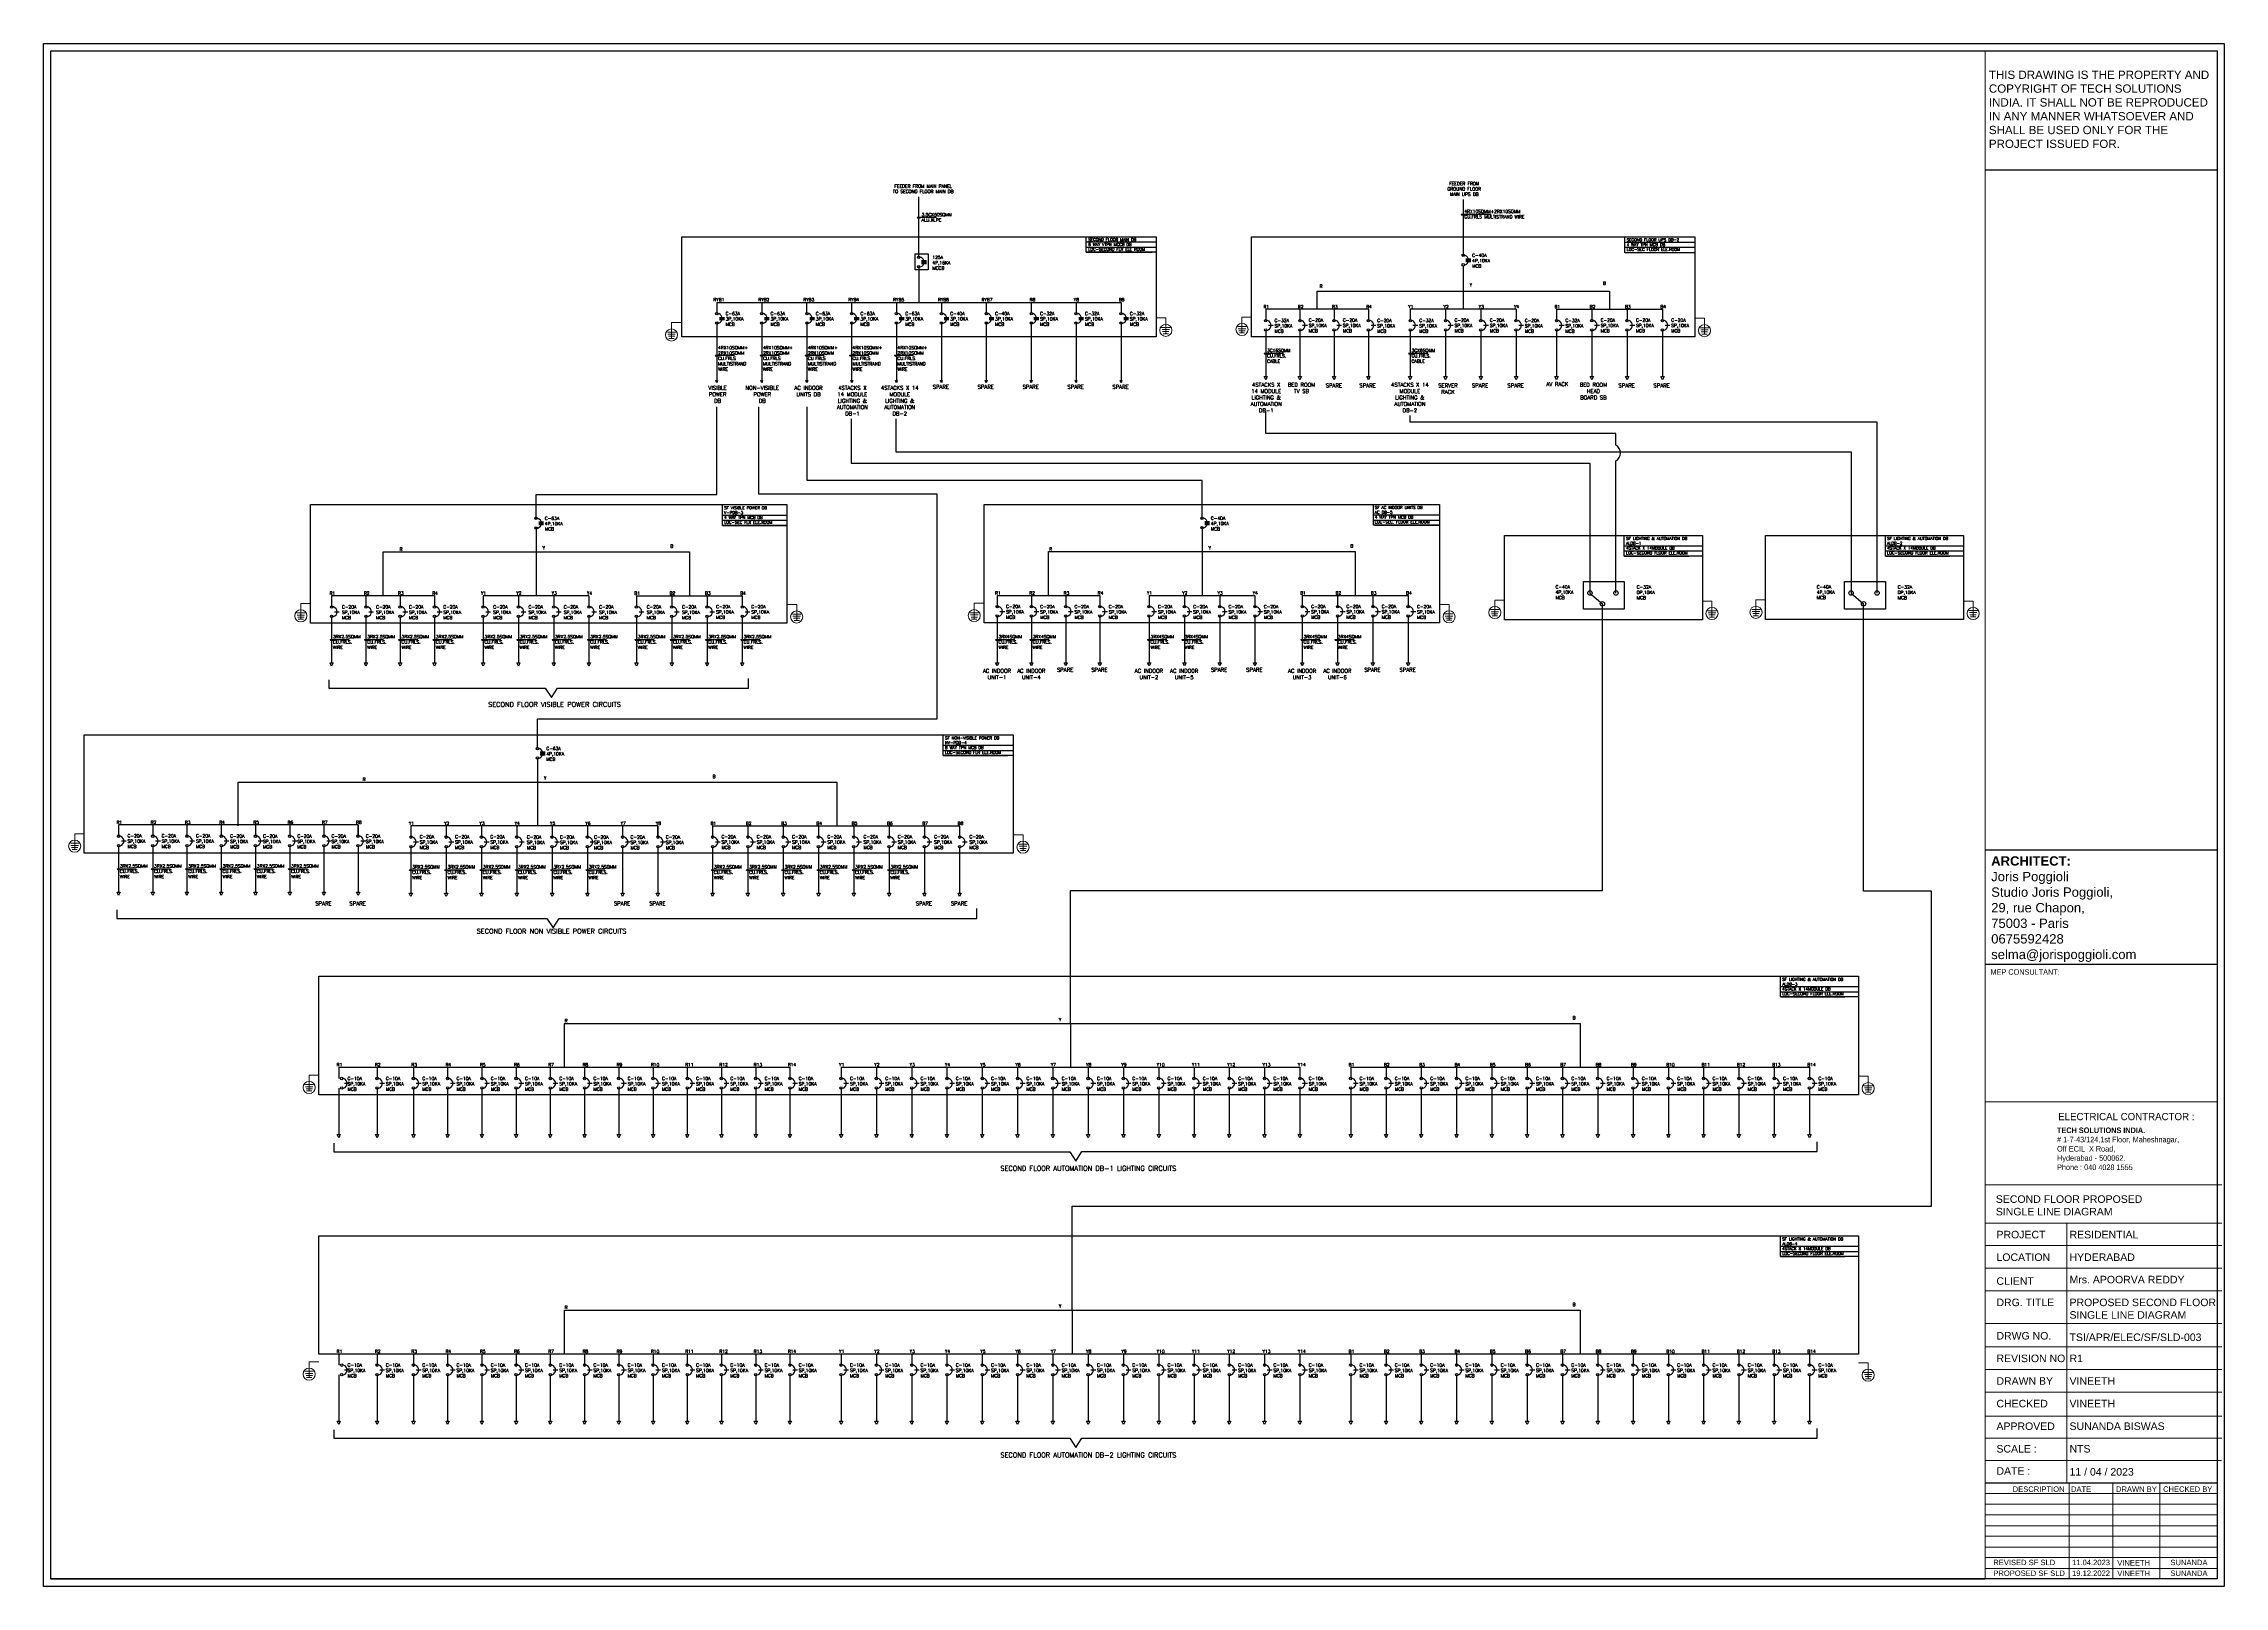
# Paper-space layout 'SF' of a CAD drawing. Header units: inches. Extents: x 0.3 to 10.7, y 0.1 to 7.4.
# The model-space entities are those that its viewports show. They can reach past a viewport. Long polylines and large blocks are cut down to what shows.
import ezdxf

# ---------------------------------------------------------------- set-up
doc = ezdxf.new("R2010")
doc.units = ezdxf.units.IN
doc.header["$MEASUREMENT"] = 0
doc.linetypes.add('DASHED', pattern=[0.75, 0.5, -0.25])
doc.linetypes.add('DASHED2', pattern=[0.375, 0.25, -0.125])
for name, color, linetype, lineweight in [('A_TEXT', 7, 'Continuous', 0), ('ELC.CABLE', 6, 'Continuous', 25), ('ELEC CT', 4, 'Continuous', 18), ('ELEC TEXT', 7, 'Continuous', 25), ('ELEC_PANEL', 3, 'DASHED', 30), ('Elevation - medium', 251, 'Continuous', 9), ('TEXT', 7, 'Continuous', 0)]:
    doc.layers.add(name, color=color, linetype=linetype, lineweight=lineweight)
for name, color, linetype in [('ELEC MCB', 6, 'Continuous'), ('ELEC MCCB', 11, 'Continuous'), ('FENCE', 7, 'Continuous'), ('FITTING', 7, 'Continuous'), ('PLAN', 8, 'Continuous')]:
    doc.layers.add(name, color=color, linetype=linetype)
doc.styles.add('ANAMIKA', font='romans.shx')
doc.styles.add('ARIAL', font='arial.ttf')
doc.styles.add('Rohith', font='arial.ttf')
doc.styles.add('SARVESH', font='romans.shx')
doc.styles.get("Standard").update_dxf_attribs({"font": 'arial.ttf'})
doc.styles.add('STYLE1', font='arial.ttf', dxfattribs={"height": 4})

# ---------------------------------------------------------------- blocks, each defined once
blk = doc.blocks.new('3P MCB')
for points in [[(17, -24), (47, -24)], [(17, -30), (47, -30)], [(17, -36), (47, -36)]]:
    blk.add_lwpolyline(points)
at = {"lineweight": 25}
for centre in [(0, 0), (0, -59)]:
    blk.add_circle(centre, 7.5, dxfattribs=at)
blk.add_arc((1, -30), 31.9, 289.8039, 70.1961, dxfattribs=at)
blk = doc.blocks.new('EARTHING')
at = {"layer": 'ELEC CT', "color": 7}
for p, q in [((-8.8, 0), (8.8, 0)), ((-7.8, -4.4), (7.8, -4.4)), ((-6.6, -8.8), (6.6, -8.8)), ((-5.5, -13.2), (5.5, -13.2))]:
    blk.add_line(p, q, dxfattribs=at)
for points in [[(0, 19.7), (-20.1, 19.7)], [(0, -13.2), (0, 19.7)]]:
    blk.add_lwpolyline(points, dxfattribs=at)
blk.add_circle((0, -6), 12.6, dxfattribs=at)
blk = doc.blocks.new('4P MCCB')
at = {"lineweight": 25}
blk.add_lwpolyline([(-40, 100), (40, 100), (40, 0), (-40, 0)], close=True, dxfattribs=at)
for points in [[(0, 58), (30, 58)], [(0, 52), (30, 52)], [(0, 46), (30, 46)], [(0, 40), (30, 40)]]:
    blk.add_lwpolyline(points)
for centre in [(-18, 79), (-18, 21)]:
    blk.add_circle(centre, 7.5, dxfattribs=at)
blk.add_arc((-17, 49), 31.9, 289.8039, 70.1961, dxfattribs=at)
blk = doc.blocks.new('4P MCB')
for points in [[(17, -21), (47, -21)], [(17, -27), (47, -27)], [(17, -33), (47, -33)], [(17, -39), (47, -39)]]:
    blk.add_lwpolyline(points)
at = {"lineweight": 25}
for centre in [(0, 0), (0, -59)]:
    blk.add_circle(centre, 7.5, dxfattribs=at)
blk.add_arc((1, -30), 31.9, 289.8039, 70.1961, dxfattribs=at)
blk = doc.blocks.new('MCB SP')
blk.add_lwpolyline([(17, -30), (47, -30)])
at = {"lineweight": 25}
for centre in [(0, 0), (0, -59)]:
    blk.add_circle(centre, 7.5, dxfattribs=at)
blk.add_arc((1, -30), 31.9, 289.8039, 70.1961, dxfattribs=at)

msp = doc.modelspace()

# ---------------------------------------------------------------- linework, layer by layer
at = {"color": 6}
for points in [[(39328, 8180), (39328, 8555)], [(42721, 8128), (42721, 7855)], [(41810, 7855), (41810, 7967), (43633, 7967), (43633, 7855)], [(38068, 7770), (38068, 7411)], [(38348, 7770), (38348, 7411)], [(38630, 7770), (38630, 7411)], [(38908, 7770), (38908, 7411)], [(39188, 7770), (39188, 7411)], [(39468, 7770), (39468, 7411)], [(39748, 7770), (39748, 7411)], [(40028, 7770), (40028, 7411)], [(40308, 7770), (40308, 7411)], [(40588, 7770), (40588, 7411)], [(36941, 6552), (36941, 6700), (38068, 6700), (38068, 7248)], [(36950, 5118), (36950, 5304), (39441, 5304), (39441, 6703), (38331, 6703), (38331, 7248)], [(41093, 6553), (41093, 6788), (38632, 6788), (38632, 7248)], [(38905, 7173), (38905, 6896), (43511, 6896), (43511, 6087)], [(39184, 7172), (39184, 6966), (45139, 6966), (45139, 6087)], [(45301, 6087), (45301, 7151), (42391, 7151), (42391, 7194)], [(35988, 6070), (35988, 6343), (37897, 6343), (37897, 6070)], [(36941, 6343), (36941, 6070)], [(40136, 6072), (40136, 6345), (42048, 6345), (42048, 6072)], [(41093, 6345), (41093, 6072)], [(40273, 3405), (40273, 4233), (43589, 4233), (43589, 6020)], [(40284, 1619), (40284, 2267), (45641, 2267), (45641, 4229), (45217, 4229), (45217, 6020)], [(35084, 4636), (35084, 4909), (38816, 4909), (38816, 4636)], [(36950, 4909), (36950, 4636)], [(37118, 3132), (37118, 3405), (43450, 3405), (43450, 3132)], [(37118, 1346), (37118, 1619), (43450, 1619), (43450, 1346)]]:
    msp.add_lwpolyline(points, dxfattribs=at)
for points in [[(42709, 8448), (42896, 8448)], [(39318, 8428), (39438, 8428)], [(38058, 7569), (38178, 7569)], [(38338, 7569), (38458, 7569)], [(38618, 7569), (38738, 7569)], [(38895, 7569), (39015, 7569)], [(39175, 7569), (39295, 7569)], [(41480, 7581), (41600, 7581)], [(42381, 7581), (42501, 7581)], [(35657, 5797), (35777, 5797)], [(35871, 5797), (35991, 5797)], [(36084, 5797), (36204, 5797)], [(36298, 5797), (36418, 5797)], [(36601, 5797), (36721, 5797)], [(36821, 5797), (36941, 5797)], [(37041, 5797), (37161, 5797)], [(37261, 5797), (37381, 5797)], [(37557, 5797), (37677, 5797)], [(37777, 5797), (37897, 5797)], [(37997, 5797), (38117, 5797)], [(38217, 5797), (38337, 5797)], [(39806, 5797), (39926, 5797)], [(40019, 5797), (40139, 5797)], [(40753, 5797), (40873, 5797)], [(40966, 5797), (41086, 5797)], [(41708, 5797), (41828, 5797)], [(41921, 5797), (42041, 5797)], [(34329, 4369), (34449, 4369)], [(34542, 4369), (34662, 4369)], [(34755, 4369), (34875, 4369)], [(34969, 4369), (35089, 4369)], [(35182, 4369), (35302, 4369)], [(35396, 4369), (35516, 4369)], [(36151, 4363), (36271, 4363)], [(36371, 4363), (36491, 4363)], [(36591, 4363), (36711, 4363)], [(36811, 4363), (36931, 4363)], [(37031, 4363), (37151, 4363)], [(37251, 4363), (37371, 4363)], [(38032, 4363), (38152, 4363)], [(38252, 4363), (38372, 4363)], [(38472, 4363), (38592, 4363)], [(38692, 4363), (38812, 4363)], [(38912, 4363), (39032, 4363)], [(39132, 4363), (39252, 4363)]]:
    msp.add_lwpolyline(points)
msp.add_lwpolyline([(43673, 6087), (43673, 6910, 0.591952), (43673, 7008), (43673, 7082), (41490, 7082), (41490, 7216)], format="xyb", dxfattribs=at)
at = {"color": 7}
for points in [[(35649, 5547), (35649, 5494), (36999, 5494), (37038, 5436), (37075, 5494), (38265, 5494), (38265, 5555)], [(34328, 4112), (34328, 4059), (37008, 4059), (37047, 4001), (37085, 4060), (39690, 4060), (39690, 4121)], [(35681, 2659), (35681, 2606), (40268, 2606), (40307, 2548), (40344, 2607), (44928, 2607), (44928, 2668)], [(35681, 873), (35681, 820), (40268, 820), (40307, 762), (40344, 821), (44928, 821), (44928, 882)]]:
    msp.add_lwpolyline(points, dxfattribs=at)
at = {"layer": 'ELC.CABLE'}
for p, q in [((38068, 7898), (40588, 7898)), ((35711, 3132), (38524, 3132)), ((38843, 3132), (41703, 3132)), ((42020, 3132), (44880, 3132)), ((35711, 1346), (38524, 1346)), ((38843, 1346), (41703, 1346)), ((42020, 1346), (44880, 1346))]:
    msp.add_line(p, q, dxfattribs=at)
for points in [[(42721, 8539), (42721, 8191)], [(38068, 7898), (38068, 7828)], [(38348, 7898), (38348, 7828)], [(38628, 7898), (38628, 7828)], [(38908, 7898), (38908, 7828)], [(39188, 7898), (39188, 7828)], [(39468, 7898), (39468, 7828)], [(39748, 7898), (39748, 7828)], [(40028, 7898), (40028, 7828)], [(40308, 7898), (40308, 7828)], [(40588, 7898), (40588, 7828)], [(42130, 7855), (41490, 7855), (41490, 7785)], [(41703, 7855), (41703, 7785)], [(41916, 7855), (41916, 7785)], [(42130, 7855), (42130, 7785)], [(43051, 7855), (42391, 7855), (42391, 7785)], [(42611, 7855), (42611, 7785)], [(42831, 7855), (42831, 7785)], [(43051, 7855), (43051, 7785)], [(43303, 7855), (43303, 7785)], [(43303, 7855), (43963, 7855)], [(43523, 7855), (43523, 7785)], [(43743, 7855), (43743, 7785)], [(43963, 7855), (43963, 7785)], [(41490, 7725), (41490, 7436)], [(41703, 7725), (41703, 7436)], [(41916, 7725), (41916, 7436)], [(42130, 7725), (42130, 7436)], [(42391, 7725), (42391, 7436)], [(42611, 7725), (42611, 7436)], [(42831, 7725), (42831, 7436)], [(43051, 7725), (43051, 7436)], [(43303, 7725), (43303, 7436)], [(43523, 7725), (43523, 7436)], [(43743, 7725), (43743, 7436)], [(43963, 7725), (43963, 7436)], [(36941, 6493), (36941, 6343)], [(41093, 6495), (41093, 6345)], [(36308, 6070), (35667, 6070), (35667, 6000)], [(35881, 6070), (35881, 6000)], [(36094, 6070), (36094, 6000)], [(36308, 6070), (36308, 6000)], [(37271, 6070), (36611, 6070), (36611, 6000)], [(36831, 6070), (36831, 6000)], [(37051, 6070), (37051, 6000)], [(37271, 6070), (37271, 6000)], [(37567, 6070), (37567, 6000)], [(37567, 6070), (38227, 6070)], [(37787, 6070), (37787, 6000)], [(38007, 6070), (38007, 6000)], [(38227, 6070), (38227, 6000)], [(39816, 6072), (39816, 6002)], [(39816, 6072), (40456, 6072), (40456, 6002)], [(40029, 6072), (40029, 6002)], [(40243, 6072), (40243, 6002)], [(40763, 6072), (40763, 6002)], [(40763, 6072), (41423, 6072), (41423, 6002)], [(40983, 6072), (40983, 6002)], [(41203, 6072), (41203, 6002)], [(41718, 6072), (41718, 6002)], [(41718, 6072), (42378, 6072), (42378, 6002)], [(41938, 6072), (41938, 6002)], [(42158, 6072), (42158, 6002)], [(35667, 5941), (35667, 5652)], [(35881, 5941), (35881, 5652)], [(36094, 5941), (36094, 5652)], [(36308, 5941), (36308, 5652)], [(36611, 5941), (36611, 5652)], [(36831, 5941), (36831, 5652)], [(37051, 5941), (37051, 5652)], [(37271, 5941), (37271, 5652)], [(37567, 5941), (37567, 5652)], [(37787, 5941), (37787, 5652)], [(38007, 5941), (38007, 5652)], [(38227, 5941), (38227, 5652)], [(39816, 5942), (39816, 5653)], [(40029, 5942), (40029, 5653)], [(40243, 5942), (40243, 5653)], [(40456, 5942), (40456, 5653)], [(40763, 5942), (40763, 5653)], [(40983, 5942), (40983, 5653)], [(41203, 5942), (41203, 5653)], [(41423, 5942), (41423, 5653)], [(41718, 5942), (41718, 5653)], [(41938, 5942), (41938, 5653)], [(42158, 5942), (42158, 5653)], [(42378, 5942), (42378, 5653)], [(36950, 5059), (36950, 4909)], [(35832, 4572), (35832, 4642), (34339, 4642), (34339, 4572)], [(34552, 4642), (34552, 4572)], [(34765, 4642), (34765, 4572)], [(34979, 4642), (34979, 4572)], [(35192, 4642), (35192, 4572)], [(35407, 4642), (35407, 4572)], [(35619, 4642), (35619, 4572)], [(35832, 4642), (35832, 4572)], [(37701, 4566), (37701, 4636), (36161, 4636), (36161, 4566)], [(36381, 4636), (36381, 4566)], [(36601, 4636), (36601, 4566)], [(36821, 4636), (36821, 4566)], [(37041, 4636), (37041, 4566)], [(37261, 4636), (37261, 4566)], [(37481, 4636), (37481, 4566)], [(37701, 4636), (37701, 4566)], [(38042, 4636), (38042, 4566)], [(38042, 4636), (39582, 4636), (39582, 4566)], [(38262, 4636), (38262, 4566)], [(38482, 4636), (38482, 4566)], [(38702, 4636), (38702, 4566)], [(38922, 4636), (38922, 4566)], [(39142, 4636), (39142, 4566)], [(39362, 4636), (39362, 4566)], [(39582, 4636), (39582, 4566)], [(34339, 4512), (34339, 4223)], [(34552, 4512), (34552, 4223)], [(34765, 4512), (34765, 4223)], [(34979, 4512), (34979, 4223)], [(35192, 4512), (35192, 4223)], [(35406, 4512), (35406, 4223)], [(35619, 4512), (35619, 4223)], [(35832, 4512), (35832, 4223)], [(36161, 4506), (36161, 4217)], [(36381, 4506), (36381, 4217)], [(36601, 4506), (36601, 4217)], [(36821, 4506), (36821, 4217)], [(37041, 4506), (37041, 4217)], [(37261, 4506), (37261, 4217)], [(37481, 4506), (37481, 4217)], [(37701, 4506), (37701, 4217)], [(38042, 4506), (38042, 4217)], [(38262, 4506), (38262, 4217)], [(38482, 4506), (38482, 4217)], [(38702, 4506), (38702, 4217)], [(38922, 4506), (38922, 4217)], [(39142, 4506), (39142, 4217)], [(39362, 4506), (39362, 4217)], [(39582, 4506), (39582, 4217)], [(40273, 3405), (40273, 3132)], [(35711, 3132), (35711, 3062)], [(35950, 3132), (35950, 3062)], [(36177, 3132), (36177, 3062)], [(36390, 3132), (36390, 3062)], [(36604, 3132), (36604, 3062)], [(36817, 3132), (36817, 3062)], [(37030, 3132), (37030, 3062)], [(37244, 3132), (37244, 3062)], [(37457, 3132), (37457, 3062)], [(37671, 3132), (37671, 3062)], [(37884, 3132), (37884, 3062)], [(38097, 3132), (38097, 3062)], [(38311, 3132), (38311, 3062)], [(38524, 3132), (38524, 3062)], [(38843, 3132), (38843, 3062)], [(39063, 3132), (39063, 3062)], [(39283, 3132), (39283, 3062)], [(39503, 3132), (39503, 3062)], [(39723, 3132), (39723, 3062)], [(39943, 3132), (39943, 3062)], [(40163, 3132), (40163, 3062)], [(40383, 3132), (40383, 3062)], [(40603, 3132), (40603, 3062)], [(40823, 3132), (40823, 3062)], [(41043, 3132), (41043, 3062)], [(41263, 3132), (41263, 3062)], [(41483, 3132), (41483, 3062)], [(41703, 3132), (41703, 3062)], [(42020, 3132), (42020, 3062)], [(42240, 3132), (42240, 3062)], [(42460, 3132), (42460, 3062)], [(42680, 3132), (42680, 3062)], [(42900, 3132), (42900, 3062)], [(43120, 3132), (43120, 3062)], [(43340, 3132), (43340, 3062)], [(43560, 3132), (43560, 3062)], [(43780, 3132), (43780, 3062)], [(44000, 3132), (44000, 3062)], [(44220, 3132), (44220, 3062)], [(44440, 3132), (44440, 3062)], [(44660, 3132), (44660, 3062)], [(44880, 3132), (44880, 3062)], [(35711, 3002), (35711, 2713)], [(35950, 3002), (35950, 2713)], [(36177, 3002), (36177, 2713)], [(36390, 3002), (36390, 2713)], [(36604, 3002), (36604, 2713)], [(36817, 3002), (36817, 2713)], [(37030, 3002), (37030, 2713)], [(37244, 3002), (37244, 2713)], [(37457, 3002), (37457, 2713)], [(37671, 3002), (37671, 2713)], [(37884, 3002), (37884, 2713)], [(38097, 3002), (38097, 2713)], [(38311, 3002), (38311, 2713)], [(38524, 3002), (38524, 2713)], [(38843, 3002), (38843, 2713)], [(39063, 3002), (39063, 2713)], [(39283, 3002), (39283, 2713)], [(39503, 3002), (39503, 2713)], [(39723, 3002), (39723, 2713)], [(39943, 3002), (39943, 2713)], [(40163, 3002), (40163, 2713)], [(40383, 3002), (40383, 2713)], [(40603, 3002), (40603, 2713)], [(40823, 3002), (40823, 2713)], [(41043, 3002), (41043, 2713)], [(41263, 3002), (41263, 2713)], [(41483, 3002), (41483, 2713)], [(41703, 3002), (41703, 2713)], [(42020, 3002), (42020, 2713)], [(42240, 3002), (42240, 2713)], [(42460, 3002), (42460, 2713)], [(42680, 3002), (42680, 2713)], [(42900, 3002), (42900, 2713)], [(43120, 3002), (43120, 2713)], [(43340, 3002), (43340, 2713)], [(43560, 3002), (43560, 2713)], [(43780, 3002), (43780, 2713)], [(44000, 3002), (44000, 2713)], [(44220, 3002), (44220, 2713)], [(44440, 3002), (44440, 2713)], [(44660, 3002), (44660, 2713)], [(44880, 3002), (44880, 2713)], [(40284, 1619), (40284, 1346)], [(35711, 1346), (35711, 1276)], [(35950, 1346), (35950, 1276)], [(36177, 1346), (36177, 1276)], [(36390, 1346), (36390, 1276)], [(36604, 1346), (36604, 1276)], [(36817, 1346), (36817, 1276)], [(37030, 1346), (37030, 1276)], [(37244, 1346), (37244, 1276)], [(37457, 1346), (37457, 1276)], [(37671, 1346), (37671, 1276)], [(37884, 1346), (37884, 1276)], [(38097, 1346), (38097, 1276)], [(38311, 1346), (38311, 1276)], [(38524, 1346), (38524, 1276)], [(38843, 1346), (38843, 1276)], [(39063, 1346), (39063, 1276)], [(39283, 1346), (39283, 1276)], [(39503, 1346), (39503, 1276)], [(39723, 1346), (39723, 1276)], [(39943, 1346), (39943, 1276)], [(40163, 1346), (40163, 1276)], [(40383, 1346), (40383, 1276)], [(40603, 1346), (40603, 1276)], [(40823, 1346), (40823, 1276)], [(41043, 1346), (41043, 1276)], [(41263, 1346), (41263, 1276)], [(41483, 1346), (41483, 1276)], [(41703, 1346), (41703, 1276)], [(42020, 1346), (42020, 1276)], [(42240, 1346), (42240, 1276)], [(42460, 1346), (42460, 1276)], [(42680, 1346), (42680, 1276)], [(42900, 1346), (42900, 1276)], [(43120, 1346), (43120, 1276)], [(43340, 1346), (43340, 1276)], [(43560, 1346), (43560, 1276)], [(43780, 1346), (43780, 1276)], [(44000, 1346), (44000, 1276)], [(44220, 1346), (44220, 1276)], [(44440, 1346), (44440, 1276)], [(44660, 1346), (44660, 1276)], [(44880, 1346), (44880, 1276)], [(35711, 1216), (35711, 927)], [(35950, 1216), (35950, 927)], [(36177, 1216), (36177, 927)], [(36390, 1216), (36390, 927)], [(36604, 1216), (36604, 927)], [(36817, 1216), (36817, 927)], [(37030, 1216), (37030, 927)], [(37244, 1216), (37244, 927)], [(37457, 1216), (37457, 927)], [(37671, 1216), (37671, 927)], [(37884, 1216), (37884, 927)], [(38097, 1216), (38097, 927)], [(38311, 1216), (38311, 927)], [(38524, 1216), (38524, 927)], [(38843, 1216), (38843, 927)], [(39063, 1216), (39063, 927)], [(39283, 1216), (39283, 927)], [(39503, 1216), (39503, 927)], [(39723, 1216), (39723, 927)], [(39943, 1216), (39943, 927)], [(40163, 1216), (40163, 927)], [(40383, 1216), (40383, 927)], [(40603, 1216), (40603, 927)], [(40823, 1216), (40823, 927)], [(41043, 1216), (41043, 927)], [(41263, 1216), (41263, 927)], [(41483, 1216), (41483, 927)], [(41703, 1216), (41703, 927)], [(42020, 1216), (42020, 927)], [(42240, 1216), (42240, 927)], [(42460, 1216), (42460, 927)], [(42680, 1216), (42680, 927)], [(42900, 1216), (42900, 927)], [(43120, 1216), (43120, 927)], [(43340, 1216), (43340, 927)], [(43560, 1216), (43560, 927)], [(43780, 1216), (43780, 927)], [(44000, 1216), (44000, 927)], [(44220, 1216), (44220, 927)], [(44440, 1216), (44440, 927)], [(44660, 1216), (44660, 927)], [(44880, 1216), (44880, 927)]]:
    msp.add_lwpolyline(points, dxfattribs=at)
for points in [[(41490, 7416), (41480, 7436), (41500, 7436)], [(41703, 7416), (41693, 7436), (41713, 7436)], [(41916, 7416), (41906, 7436), (41926, 7436)], [(42130, 7416), (42120, 7436), (42140, 7436)], [(42391, 7416), (42381, 7436), (42401, 7436)], [(42611, 7416), (42601, 7436), (42621, 7436)], [(42831, 7416), (42821, 7436), (42841, 7436)], [(43051, 7416), (43041, 7436), (43061, 7436)], [(43303, 7416), (43293, 7436), (43313, 7436)], [(43523, 7416), (43513, 7436), (43533, 7436)], [(43743, 7416), (43733, 7436), (43753, 7436)], [(43963, 7416), (43953, 7436), (43973, 7436)], [(35667, 5632), (35657, 5652), (35677, 5652)], [(35881, 5632), (35871, 5652), (35891, 5652)], [(36094, 5632), (36084, 5652), (36104, 5652)], [(36308, 5632), (36298, 5652), (36318, 5652)], [(36611, 5632), (36601, 5652), (36621, 5652)], [(36831, 5632), (36821, 5652), (36841, 5652)], [(37051, 5632), (37041, 5652), (37061, 5652)], [(37271, 5632), (37261, 5652), (37281, 5652)], [(37567, 5632), (37557, 5652), (37577, 5652)], [(37787, 5632), (37777, 5652), (37797, 5652)], [(38007, 5632), (37997, 5652), (38017, 5652)], [(38227, 5632), (38217, 5652), (38237, 5652)], [(39816, 5633), (39806, 5653), (39826, 5653)], [(40029, 5633), (40019, 5653), (40039, 5653)], [(40243, 5633), (40233, 5653), (40253, 5653)], [(40456, 5633), (40446, 5653), (40466, 5653)], [(40763, 5633), (40753, 5653), (40773, 5653)], [(40983, 5633), (40973, 5653), (40993, 5653)], [(41203, 5633), (41193, 5653), (41213, 5653)], [(41423, 5633), (41413, 5653), (41433, 5653)], [(41718, 5633), (41708, 5653), (41728, 5653)], [(41938, 5633), (41928, 5653), (41948, 5653)], [(42158, 5633), (42148, 5653), (42168, 5653)], [(42378, 5633), (42368, 5653), (42388, 5653)], [(34339, 4203), (34329, 4223), (34349, 4223)], [(34552, 4203), (34542, 4223), (34562, 4223)], [(34765, 4203), (34755, 4223), (34775, 4223)], [(34979, 4203), (34969, 4223), (34989, 4223)], [(35192, 4203), (35182, 4223), (35202, 4223)], [(35406, 4203), (35396, 4223), (35416, 4223)], [(35619, 4203), (35609, 4223), (35629, 4223)], [(35832, 4203), (35822, 4223), (35842, 4223)], [(36161, 4197), (36151, 4217), (36171, 4217)], [(36381, 4197), (36371, 4217), (36391, 4217)], [(36601, 4197), (36591, 4217), (36611, 4217)], [(36821, 4197), (36811, 4217), (36831, 4217)], [(37041, 4197), (37031, 4217), (37051, 4217)], [(37261, 4197), (37251, 4217), (37271, 4217)], [(37481, 4197), (37471, 4217), (37491, 4217)], [(37701, 4197), (37691, 4217), (37711, 4217)], [(38042, 4197), (38032, 4217), (38052, 4217)], [(38262, 4197), (38252, 4217), (38272, 4217)], [(38482, 4197), (38472, 4217), (38492, 4217)], [(38702, 4197), (38692, 4217), (38712, 4217)], [(38922, 4197), (38912, 4217), (38932, 4217)], [(39142, 4197), (39132, 4217), (39152, 4217)], [(39362, 4197), (39352, 4217), (39372, 4217)], [(39582, 4197), (39572, 4217), (39592, 4217)], [(35711, 2693), (35701, 2713), (35721, 2713)], [(35950, 2693), (35940, 2713), (35960, 2713)], [(36177, 2693), (36167, 2713), (36187, 2713)], [(36390, 2693), (36380, 2713), (36400, 2713)], [(36604, 2693), (36594, 2713), (36614, 2713)], [(36817, 2693), (36807, 2713), (36827, 2713)], [(37030, 2693), (37020, 2713), (37040, 2713)], [(37244, 2693), (37234, 2713), (37254, 2713)], [(37457, 2693), (37447, 2713), (37467, 2713)], [(37671, 2693), (37661, 2713), (37681, 2713)], [(37884, 2693), (37874, 2713), (37894, 2713)], [(38097, 2693), (38087, 2713), (38107, 2713)], [(38311, 2693), (38301, 2713), (38321, 2713)], [(38524, 2693), (38514, 2713), (38534, 2713)], [(38843, 2693), (38833, 2713), (38853, 2713)], [(39063, 2693), (39053, 2713), (39073, 2713)], [(39283, 2693), (39273, 2713), (39293, 2713)], [(39503, 2693), (39493, 2713), (39513, 2713)], [(39723, 2693), (39713, 2713), (39733, 2713)], [(39943, 2693), (39933, 2713), (39953, 2713)], [(40163, 2693), (40153, 2713), (40173, 2713)], [(40383, 2693), (40373, 2713), (40393, 2713)], [(40603, 2693), (40593, 2713), (40613, 2713)], [(40823, 2693), (40813, 2713), (40833, 2713)], [(41043, 2693), (41033, 2713), (41053, 2713)], [(41263, 2693), (41253, 2713), (41273, 2713)], [(41483, 2693), (41473, 2713), (41493, 2713)], [(41703, 2693), (41693, 2713), (41713, 2713)], [(42020, 2693), (42010, 2713), (42030, 2713)], [(42240, 2693), (42230, 2713), (42250, 2713)], [(42460, 2693), (42450, 2713), (42470, 2713)], [(42680, 2693), (42670, 2713), (42690, 2713)], [(42900, 2693), (42890, 2713), (42910, 2713)], [(43120, 2693), (43110, 2713), (43130, 2713)], [(43340, 2693), (43330, 2713), (43350, 2713)], [(43560, 2693), (43550, 2713), (43570, 2713)], [(43780, 2693), (43770, 2713), (43790, 2713)], [(44000, 2693), (43990, 2713), (44010, 2713)], [(44220, 2693), (44210, 2713), (44230, 2713)], [(44440, 2693), (44430, 2713), (44450, 2713)], [(44660, 2693), (44650, 2713), (44670, 2713)], [(44880, 2693), (44870, 2713), (44890, 2713)], [(35711, 907), (35701, 927), (35721, 927)], [(35950, 907), (35940, 927), (35960, 927)], [(36177, 907), (36167, 927), (36187, 927)], [(36390, 907), (36380, 927), (36400, 927)], [(36604, 907), (36594, 927), (36614, 927)], [(36817, 907), (36807, 927), (36827, 927)], [(37030, 907), (37020, 927), (37040, 927)], [(37244, 907), (37234, 927), (37254, 927)], [(37457, 907), (37447, 927), (37467, 927)], [(37671, 907), (37661, 927), (37681, 927)], [(37884, 907), (37874, 927), (37894, 927)], [(38097, 907), (38087, 927), (38107, 927)], [(38311, 907), (38301, 927), (38321, 927)], [(38524, 907), (38514, 927), (38534, 927)], [(38843, 907), (38833, 927), (38853, 927)], [(39063, 907), (39053, 927), (39073, 927)], [(39283, 907), (39273, 927), (39293, 927)], [(39503, 907), (39493, 927), (39513, 927)], [(39723, 907), (39713, 927), (39733, 927)], [(39943, 907), (39933, 927), (39953, 927)], [(40163, 907), (40153, 927), (40173, 927)], [(40383, 907), (40373, 927), (40393, 927)], [(40603, 907), (40593, 927), (40613, 927)], [(40823, 907), (40813, 927), (40833, 927)], [(41043, 907), (41033, 927), (41053, 927)], [(41263, 907), (41253, 927), (41273, 927)], [(41483, 907), (41473, 927), (41493, 927)], [(41703, 907), (41693, 927), (41713, 927)], [(42020, 907), (42010, 927), (42030, 927)], [(42240, 907), (42230, 927), (42250, 927)], [(42460, 907), (42450, 927), (42470, 927)], [(42680, 907), (42670, 927), (42690, 927)], [(42900, 907), (42890, 927), (42910, 927)], [(43120, 907), (43110, 927), (43130, 927)], [(43340, 907), (43330, 927), (43350, 927)], [(43560, 907), (43550, 927), (43570, 927)], [(43780, 907), (43770, 927), (43790, 927)], [(44000, 907), (43990, 927), (44010, 927)], [(44220, 907), (44210, 927), (44230, 927)], [(44440, 907), (44430, 927), (44450, 927)], [(44660, 907), (44650, 927), (44670, 927)], [(44880, 907), (44870, 927), (44890, 927)]]:
    msp.add_lwpolyline(points, close=True, dxfattribs=at)
at = {"layer": 'ELEC TEXT', "color": 6}
for points in [[(39328, 8121), (39328, 7898)], [(38062, 7411), (38073, 7411), (38068, 7396), (38062, 7411)], [(38342, 7411), (38353, 7411), (38348, 7396), (38342, 7411)], [(38624, 7411), (38635, 7411), (38630, 7396), (38624, 7411)], [(38904, 7411), (38915, 7411), (38910, 7396), (38904, 7411)], [(39182, 7411), (39193, 7411), (39188, 7396), (39182, 7411)], [(39462, 7411), (39473, 7411), (39468, 7396), (39462, 7411)], [(39742, 7411), (39753, 7411), (39748, 7396), (39742, 7411)], [(40022, 7411), (40033, 7411), (40028, 7396), (40022, 7411)], [(40302, 7411), (40313, 7411), (40308, 7396), (40302, 7411)], [(40582, 7411), (40593, 7411), (40588, 7396), (40582, 7411)], [(43511, 6087), (43589, 6020)], [(45139, 6087), (45217, 6020)]]:
    msp.add_lwpolyline(points, dxfattribs=at)
for points in [[(43470, 6158), (43725, 6158), (43725, 5987), (43470, 5987)], [(45098, 6158), (45353, 6158), (45353, 5987), (45098, 5987)]]:
    msp.add_lwpolyline(points, close=True, dxfattribs=at)
for centre in [(43511, 6087), (43589, 6020), (43673, 6087), (45139, 6087), (45217, 6020), (45301, 6087)]:
    msp.add_circle(centre, 13.8, dxfattribs=at)
at = {"layer": 'ELEC_PANEL', "linetype": 'DASHED2'}
for points in [[(37849, 8307), (40806, 8307), (40806, 7684), (37849, 7684)], [(41402, 8307), (44165, 8307), (44165, 7684), (41402, 7684)], [(35535, 6638), (38505, 6638), (38505, 5900), (35535, 5900)], [(39735, 6639), (42573, 6639), (42573, 5901), (39735, 5901)], [(42978, 6446), (44212, 6446), (44212, 5921), (42978, 5921)], [(44606, 6446), (45840, 6446), (45840, 5922), (44606, 5922)], [(34125, 5203), (39916, 5203), (39916, 4466), (34125, 4466)], [(35588, 3699), (45185, 3699), (45185, 2961), (35588, 2961)], [(35588, 2081), (45185, 2081), (45185, 1344), (35588, 1344)]]:
    msp.add_lwpolyline(points, close=True, dxfattribs=at)
at = {"layer": 'ELEC_PANEL'}
msp.add_lwpolyline([(40370, 8307), (40806, 8307), (40806, 8210), (40370, 8210)], close=True, dxfattribs=at)
at = {"layer": 'ELEC_PANEL', "linetype": 'Continuous'}
for points in [[(44165, 8206), (43728, 8206), (43728, 8307), (44165, 8307), (44165, 8206)], [(40370, 8275), (40806, 8275)], [(40370, 8242), (40806, 8242)], [(40370, 8210), (40782, 8210)], [(40370, 8210), (40782, 8210)], [(43728, 8273), (44165, 8273)], [(43728, 8242), (44165, 8242)], [(38505, 6508), (38103, 6508), (38103, 6638), (38505, 6638), (38505, 6476)], [(38103, 6573), (38505, 6573)], [(38103, 6541), (38505, 6541)], [(38103, 6541), (38505, 6541)], [(42573, 6510), (42161, 6510), (42161, 6639), (42573, 6639), (42573, 6510)], [(42161, 6574), (42573, 6574)], [(42161, 6542), (42573, 6542)], [(42171, 6542), (42573, 6542)], [(38103, 6508), (38505, 6508)], [(42171, 6510), (42573, 6510)], [(44212, 6317), (43725, 6317), (43725, 6446), (44212, 6446), (44212, 6317)], [(45840, 6317), (45353, 6317), (45353, 6446), (45840, 6446), (45840, 6317)], [(43725, 6381), (44212, 6381)], [(43725, 6349), (44127, 6349)], [(43725, 6349), (44212, 6349)], [(43725, 6317), (44127, 6317)], [(45353, 6381), (45840, 6381)], [(45353, 6349), (45755, 6349)], [(45353, 6349), (45840, 6349)], [(45353, 6317), (45755, 6317)], [(39916, 5074), (39480, 5074), (39480, 5203), (39916, 5203), (39916, 5074)], [(39480, 5139), (39916, 5139)], [(39480, 5106), (39882, 5106)], [(39480, 5106), (39916, 5106)], [(39480, 5074), (39882, 5074)], [(45185, 3570), (44699, 3570), (44699, 3699), (45185, 3699), (45185, 3570)], [(44699, 3635), (45185, 3635)], [(44699, 3602), (45101, 3602)], [(44699, 3602), (45185, 3602)], [(44699, 3570), (45101, 3570)], [(45185, 1952), (44699, 1952), (44699, 2081), (45185, 2081), (45185, 1952)], [(44699, 2017), (45185, 2017)], [(44699, 1984), (45101, 1984)], [(44699, 1984), (45185, 1984)], [(44699, 1952), (45101, 1952)]]:
    msp.add_lwpolyline(points, dxfattribs=at)
at = {"layer": 'ELEC_PANEL'}
msp.add_lwpolyline([(40370, 8242), (40714, 8242)], dxfattribs=at)
at = {"layer": 'FITTING', "lineweight": 15, "extrusion": (0, 0, -1)}
for centre in [(42719, 8448), (39328, 8428), (38068, 7569), (38348, 7569), (38628, 7569), (38905, 7569), (39185, 7569), (41490, 7581), (42391, 7581), (35667, 5797), (35881, 5797), (36094, 5797), (36308, 5797), (36611, 5797), (36831, 5797), (37051, 5797), (37271, 5797), (37567, 5797), (37787, 5797), (38007, 5797), (38227, 5797), (39816, 5797), (40029, 5797), (40763, 5797), (40976, 5797), (41718, 5797), (41931, 5797), (34339, 4369), (34552, 4369), (34765, 4369), (34979, 4369), (35192, 4369), (35406, 4369), (36161, 4363), (36381, 4363), (36601, 4363), (36821, 4363), (37041, 4363), (37261, 4363), (38042, 4363), (38262, 4363), (38482, 4363), (38702, 4363), (38922, 4363), (39142, 4363)]:
    msp.add_ellipse(centre, major_axis=(-10, 0), ratio=0.785432, start_param=3.141593, end_param=6.283185, dxfattribs=at)

# ---------------------------------------------------------------- block references
at = {"layer": 'ELEC MCB', "color": 6, "lineweight": 25}
for name, p in [('4P MCB', (42721, 8191)), ('3P MCB', (38068, 7828)), ('3P MCB', (39188, 7828)), ('3P MCB', (39468, 7828)), ('3P MCB', (39748, 7828)), ('3P MCB', (40028, 7828)), ('3P MCB', (40308, 7828)), ('3P MCB', (40588, 7828)), ('MCB SP', (41490, 7785)), ('MCB SP', (41703, 7785)), ('MCB SP', (41916, 7785)), ('MCB SP', (42130, 7785)), ('MCB SP', (42391, 7785)), ('MCB SP', (42611, 7785)), ('MCB SP', (42831, 7785)), ('MCB SP', (43051, 7785)), ('MCB SP', (43303, 7785)), ('MCB SP', (43523, 7785)), ('MCB SP', (43743, 7785)), ('MCB SP', (43963, 7785)), ('4P MCB', (36941, 6552)), ('4P MCB', (41093, 6553)), ('MCB SP', (35667, 6000)), ('MCB SP', (35881, 6000)), ('MCB SP', (36094, 6000)), ('MCB SP', (36308, 6000)), ('MCB SP', (36611, 6000)), ('MCB SP', (36831, 6000)), ('MCB SP', (37051, 6000)), ('MCB SP', (37271, 6000)), ('MCB SP', (37567, 6000)), ('MCB SP', (37787, 6000)), ('MCB SP', (38007, 6000)), ('MCB SP', (38227, 6000)), ('MCB SP', (39816, 6002)), ('MCB SP', (40029, 6002)), ('MCB SP', (40243, 6002)), ('MCB SP', (40456, 6002)), ('MCB SP', (40763, 6002)), ('MCB SP', (40983, 6002)), ('MCB SP', (41203, 6002)), ('MCB SP', (41423, 6002)), ('MCB SP', (41718, 6002)), ('MCB SP', (41938, 6002)), ('MCB SP', (42158, 6002)), ('MCB SP', (42378, 6002)), ('4P MCB', (36950, 5118)), ('MCB SP', (34339, 4572)), ('MCB SP', (34552, 4572)), ('MCB SP', (34765, 4572)), ('MCB SP', (34979, 4572)), ('MCB SP', (35192, 4572)), ('MCB SP', (35406, 4572)), ('MCB SP', (35619, 4572)), ('MCB SP', (35832, 4572)), ('MCB SP', (36161, 4566)), ('MCB SP', (36381, 4566)), ('MCB SP', (36601, 4566)), ('MCB SP', (36821, 4566)), ('MCB SP', (37041, 4566)), ('MCB SP', (37261, 4566)), ('MCB SP', (37481, 4566)), ('MCB SP', (37701, 4566)), ('MCB SP', (38042, 4566)), ('MCB SP', (38262, 4566)), ('MCB SP', (38482, 4566)), ('MCB SP', (38702, 4566)), ('MCB SP', (38922, 4566)), ('MCB SP', (39142, 4566)), ('MCB SP', (39362, 4566)), ('MCB SP', (39582, 4566)), ('MCB SP', (35730, 3062)), ('MCB SP', (35950, 3062)), ('MCB SP', (36177, 3062)), ('MCB SP', (36390, 3062)), ('MCB SP', (36604, 3062)), ('MCB SP', (36817, 3062)), ('MCB SP', (37030, 3062)), ('MCB SP', (37244, 3062)), ('MCB SP', (37457, 3062)), ('MCB SP', (37671, 3062)), ('MCB SP', (37884, 3062)), ('MCB SP', (38097, 3062)), ('MCB SP', (38311, 3062)), ('MCB SP', (38524, 3062)), ('MCB SP', (38843, 3062)), ('MCB SP', (39063, 3062)), ('MCB SP', (39283, 3062)), ('MCB SP', (39503, 3062)), ('MCB SP', (39723, 3062)), ('MCB SP', (39943, 3062)), ('MCB SP', (40163, 3062)), ('MCB SP', (40383, 3062)), ('MCB SP', (40603, 3062)), ('MCB SP', (40823, 3062)), ('MCB SP', (41043, 3062)), ('MCB SP', (41263, 3062)), ('MCB SP', (41483, 3062)), ('MCB SP', (41703, 3062)), ('MCB SP', (42020, 3062)), ('MCB SP', (42240, 3062)), ('MCB SP', (42460, 3062)), ('MCB SP', (42680, 3062)), ('MCB SP', (42900, 3062)), ('MCB SP', (43120, 3062)), ('MCB SP', (43340, 3062)), ('MCB SP', (43560, 3062)), ('MCB SP', (43780, 3062)), ('MCB SP', (44000, 3062)), ('MCB SP', (44220, 3062)), ('MCB SP', (44440, 3062)), ('MCB SP', (44660, 3062)), ('MCB SP', (44880, 3062)), ('MCB SP', (35730, 1276)), ('MCB SP', (35950, 1276)), ('MCB SP', (36177, 1276)), ('MCB SP', (36390, 1276)), ('MCB SP', (36604, 1276)), ('MCB SP', (36817, 1276)), ('MCB SP', (37030, 1276)), ('MCB SP', (37244, 1276)), ('MCB SP', (37457, 1276)), ('MCB SP', (37671, 1276)), ('MCB SP', (37884, 1276)), ('MCB SP', (38097, 1276)), ('MCB SP', (38311, 1276)), ('MCB SP', (38524, 1276)), ('MCB SP', (38843, 1276)), ('MCB SP', (39063, 1276)), ('MCB SP', (39283, 1276)), ('MCB SP', (39503, 1276)), ('MCB SP', (39723, 1276)), ('MCB SP', (39943, 1276)), ('MCB SP', (40163, 1276)), ('MCB SP', (40383, 1276)), ('MCB SP', (40603, 1276)), ('MCB SP', (40823, 1276)), ('MCB SP', (41043, 1276)), ('MCB SP', (41263, 1276)), ('MCB SP', (41483, 1276)), ('MCB SP', (41703, 1276)), ('MCB SP', (42020, 1276)), ('MCB SP', (42240, 1276)), ('MCB SP', (42460, 1276)), ('MCB SP', (42680, 1276)), ('MCB SP', (42900, 1276)), ('MCB SP', (43120, 1276)), ('MCB SP', (43340, 1276)), ('MCB SP', (43560, 1276)), ('MCB SP', (43780, 1276)), ('MCB SP', (44000, 1276)), ('MCB SP', (44220, 1276)), ('MCB SP', (44440, 1276)), ('MCB SP', (44660, 1276)), ('MCB SP', (44880, 1276))]:
    msp.add_blockref(name, p, dxfattribs=at)
at = {"layer": 'ELEC MCB', "color": 2, "lineweight": 25, "true_color": 0xf1eb1f}
for p in [(38348, 7828), (38630, 7828), (38908, 7828)]:
    msp.add_blockref('3P MCB', p, dxfattribs=at)
at = {"layer": 'ELEC MCCB'}
msp.add_blockref('4P MCCB', (39345, 8100), dxfattribs=at)
at = {"layer": 'ELEC_PANEL', "color": 7, "yscale": 3, "zscale": 3}
for p, xscale in [((37786, 7713), -3), ((40867, 7742), 3), ((41342, 7747), -3), ((44225, 7740), 3), ((35475, 5963), -3), ((38566, 5956), 3), ((39673, 5964), -3), ((42633, 5957), 3), ((42918, 5984), -3), ((44272, 5977), 3), ((44546, 5985), -3), ((45900, 5978), 3), ((34065, 4528), -3), ((39977, 4522), 3), ((35527, 3024), -3), ((45246, 3017), 3), ((35527, 1238), -3), ((45246, 1231), 3)]:
    msp.add_blockref('EARTHING', p, dxfattribs=dict(at, xscale=xscale))

# ---------------------------------------------------------------- texts
at = {"layer": 'ELEC TEXT', "linetype": 'DASHED2', "char_height": 20, "attachment_point": 4, "style": 'SARVESH'}
for s, insert, width in [('\\pxqc;FEEDER FROM MAIN PANEL \\P\\pt3;TO SECOND FLOOR MAIN DB ', (39127, 8606), 455.47), ('\\pxqc;FEEDER FROM GROUND FLOOR MAIN UPS DB ', (42579, 8605), 296.88), ('3.5CX50SQMM \\PALU.XLPE', (39344, 8428), 200.32), ('4RX10SQMM+2RX10SQMM CU.FRLS MULTISTRAND WIRE ', (42728, 8448), 440.87), ('\\pxt3.0005;125A\\P\\ptz;4P,16KA\\PMCCB', (39412, 8145), 200.32), ('\\pxt3.0005;C-40A\\P\\ptz;4P,10KA\\PMCB', (42777, 8158), 200.32), ('\\pxt3.0005;B', (43592, 8017), 200.32), ('\\pxt3.0005;RYB1', (38047, 7915), 200.32), ('\\pxt3.0005;RYB2', (38327, 7915), 200.32), ('\\pxt3.0005;RYB3', (38607, 7915), 200.32), ('\\pxt3.0005;RYB4', (38887, 7915), 200.32), ('\\pxt3.0005;RYB5', (39167, 7915), 200.32), ('\\pxt3.0005;RYB6', (39447, 7915), 200.32), ('\\pxt3.0005;RYB7', (39718, 7915), 200.32), ('\\pxt3.0005;R8', (40018, 7915), 200.32), ('\\pxt3.0005;Y8', (40293, 7915), 200.32), ('\\pxt3.0005;B8 ', (40574, 7915), 200.32), ('\\pxt3.0005;R', (41826, 7999), 200.32), ('\\pxt3.0005;Y', (42761, 8006), 200.32), ('\\pxt3.0005;C-63A\\P\\ptz;3P,10KA\\PMCB', (38123, 7795), 200.32), ('\\pxt3.0005;C-63A\\P\\ptz;3P,10KA\\PMCB', (38403, 7795), 200.32), ('\\pxt3.0005;C-63A\\P\\ptz;3P,10KA\\PMCB', (38685, 7795), 200.32), ('\\pxt3.0005;C-63A\\P\\ptz;3P,10KA\\PMCB', (38963, 7795), 200.32), ('\\pxt3.0005;C-63A\\P\\ptz;3P,10KA\\PMCB', (39243, 7795), 200.32), ('\\pxt3.0005;C-40A\\P\\ptz;3P,10KA\\PMCB', (39523, 7795), 200.32), ('\\pxt3.0005;C-40A\\P\\ptz;3P,10KA\\PMCB', (39803, 7795), 200.32), ('\\pxt3.0005;C-32A\\P\\ptz;SP,10KA\\PMCB', (40083, 7795), 200.32), ('\\pxt3.0005;C-32A\\P\\ptz;SP,10KA\\PMCB', (40363, 7795), 200.32), ('\\pxt3.0005;C-32A\\P\\ptz;SP,10KA\\PMCB', (40643, 7795), 200.32), ('\\pxt3.0005;R1', (41476, 7871), 200.32), ('\\pxt3.0005;C-32A\\P\\ptz;SP,10KA\\PMCB', (41545, 7752), 200.32), ('\\pxt3.0005;R2', (41690, 7871), 200.32), ('\\pxt3.0005;C-20A\\P\\ptz;SP,10KA\\PMCB', (41758, 7754), 200.32), ('\\pxt3.0005;R3', (41903, 7871), 200.32), ('\\pxt3.0005;C-20A\\P\\ptz;SP,10KA\\PMCB', (41971, 7754), 200.32), ('\\pxt3.0005;R4', (42117, 7871), 200.32), ('\\pxt3.0005;C-20A\\P\\ptz;SP,10KA\\PMCB', (42185, 7752), 200.32), ('\\pxt3.0005;Y1', (42378, 7871), 200.32), ('\\pxt3.0005;C-32A\\P\\ptz;SP,10KA\\PMCB', (42447, 7752), 200.32), ('\\pxt3.0005;Y2', (42598, 7871), 200.32), ('\\pxt3.0005;C-20A\\P\\ptz;SP,10KA\\PMCB', (42667, 7754), 200.32), ('\\pxt3.0005;Y3', (42818, 7871), 200.32), ('\\pxt3.0005;C-20A\\P\\ptz;SP,10KA\\PMCB', (42887, 7754), 200.32), ('\\pxt3.0005;Y4', (43038, 7871), 200.32), ('\\pxt3.0005;C-20A\\P\\ptz;SP,10KA\\PMCB', (43105, 7752), 200.32), ('\\pxt3.0005;B1', (43290, 7871), 200.32), ('\\pxt3.0005;C-32A\\P\\ptz;SP,10KA\\PMCB', (43358, 7752), 200.32), ('\\pxt3.0005;B2', (43510, 7871), 200.32), ('\\pxt3.0005;C-20A\\P\\ptz;SP,10KA\\PMCB', (43578, 7754), 200.32), ('\\pxt3.0005;B3', (43730, 7871), 200.32), ('\\pxt3.0005;C-20A\\P\\ptz;SP,10KA\\PMCB', (43798, 7754), 200.32), ('\\pxt3.0005;B4', (43950, 7871), 200.32), ('\\pxt3.0005;C-20A\\P\\ptz;SP,10KA\\PMCB', (44018, 7754), 200.32), ('4RX10SQMM+\\P2RX10SQMM CU.FRLS MULTISTRAND WIRE ', (38076, 7549), 200.32), ('4RX10SQMM+\\P2RX10SQMM CU.FRLS MULTISTRAND WIRE ', (38356, 7549), 200.32), ('4RX10SQMM+\\P2RX10SQMM CU.FRLS MULTISTRAND WIRE ', (38636, 7549), 200.32), ('4RX10SQMM+\\P2RX10SQMM CU.FRLS MULTISTRAND WIRE ', (38914, 7549), 200.32), ('4RX10SQMM+\\P2RX10SQMM CU.FRLS MULTISTRAND WIRE ', (39194, 7549), 200.32), ('3CX6SQMM \\PCU.FRLS.\\PCABLE', (41498, 7565), 200.32), ('3CX6SQMM \\PCU.FRLS.\\PCABLE', (42399, 7565), 200.32), ('\\pxt3.0005;C-63A\\P\\ptz;4P,10KA\\PMCB', (36996, 6519), 200.32), ('\\pxt3.0005;C-40A\\P\\ptz;4P,10KA\\PMCB', (41148, 6520), 200.32), ('\\pxt3.0005;B', (42018, 6380), 200.32), ('\\pxt3.0005;R', (36091, 6360), 200.32), ('\\pxt3.0005;Y', (36981, 6368), 200.32), ('\\pxt3.0005;B', (37779, 6379), 200.32), ('\\pxt3.0005;R', (40140, 6361), 200.32), ('\\pxt3.0005;Y', (41133, 6369), 200.32), ('\\pxt3.0005;C-40A\\P\\ptz;4P,10KA\\PMCB', (43297, 6092), 200.32), ('\\pxt3.0005;C-32A\\P\\ptz;DP,10KA\\PMCB', (43803, 6091), 200.32), ('\\pxt3.0005;C-40A\\P\\ptz;4P,10KA\\PMCB', (44925, 6092), 200.32), ('\\pxt3.0005;C-32A\\P\\ptz;DP,10KA\\PMCB', (45430, 6091), 200.32), ('\\pxt3.0005;R1', (35654, 6086), 200.32), ('\\pxt3.0005;C-20A\\P\\ptz;SP,10KA\\PMCB', (35731, 5967), 200.32), ('\\pxt3.0005;R2', (35868, 6086), 200.32), ('\\pxt3.0005;C-20A\\P\\ptz;SP,10KA\\PMCB', (35944, 5967), 200.32), ('\\pxt3.0005;R3', (36081, 6086), 200.32), ('\\pxt3.0005;C-20A\\P\\ptz;SP,10KA\\PMCB', (36149, 5967), 200.32), ('\\pxt3.0005;R4', (36294, 6086), 200.32), ('\\pxt3.0005;C-20A\\P\\ptz;SP,10KA\\PMCB', (36363, 5967), 200.32), ('\\pxt3.0005;Y1', (36598, 6086), 200.32), ('\\pxt3.0005;C-20A\\P\\ptz;SP,10KA\\PMCB', (36674, 5967), 200.32), ('\\pxt3.0005;Y2', (36818, 6086), 200.32), ('\\pxt3.0005;C-20A\\P\\ptz;SP,10KA\\PMCB', (36894, 5967), 200.32), ('\\pxt3.0005;Y3', (37038, 6086), 200.32), ('\\pxt3.0005;C-20A\\P\\ptz;SP,10KA\\PMCB', (37114, 5967), 200.32), ('\\pxt3.0005;Y4', (37258, 6086), 200.32), ('\\pxt3.0005;C-20A\\P\\ptz;SP,10KA\\PMCB', (37334, 5967), 200.32), ('\\pxt3.0005;B1', (37554, 6086), 200.32), ('\\pxt3.0005;C-20A\\P\\ptz;SP,10KA\\PMCB', (37631, 5967), 200.32), ('\\pxt3.0005;B2', (37774, 6086), 200.32), ('\\pxt3.0005;C-20A\\P\\ptz;SP,10KA\\PMCB', (37851, 5967), 200.32), ('\\pxt3.0005;B3', (37994, 6086), 200.32), ('\\pxt3.0005;C-20A\\P\\ptz;SP,10KA\\PMCB', (38063, 5969), 200.32), ('\\pxt3.0005;B4', (38214, 6086), 200.32), ('\\pxt3.0005;C-20A\\P\\ptz;SP,10KA\\PMCB', (38283, 5969), 200.32), ('\\pxt3.0005;R1', (39803, 6087), 200.32), ('\\pxt3.0005;C-20A\\P\\ptz;SP,10KA\\PMCB', (39871, 5970), 200.32), ('\\pxt3.0005;R2', (40016, 6087), 200.32), ('\\pxt3.0005;C-20A\\P\\ptz;SP,10KA\\PMCB', (40084, 5969), 200.32), ('\\pxt3.0005;R3', (40230, 6087), 200.32), ('\\pxt3.0005;C-20A\\P\\ptz;SP,10KA\\PMCB', (40298, 5969), 200.32), ('\\pxt3.0005;R4', (40443, 6087), 200.32), ('\\pxt3.0005;C-20A\\P\\ptz;SP,10KA\\PMCB', (40511, 5969), 200.32), ('\\pxt3.0005;Y1', (40749, 6087), 200.32), ('\\pxt3.0005;C-20A\\P\\ptz;SP,10KA\\PMCB', (40818, 5969), 200.32), ('\\pxt3.0005;Y2', (40969, 6087), 200.32), ('\\pxt3.0005;C-20A\\P\\ptz;SP,10KA\\PMCB', (41038, 5969), 200.32), ('\\pxt3.0005;Y3', (41189, 6087), 200.32), ('\\pxt3.0005;C-20A\\P\\ptz;SP,10KA\\PMCB', (41258, 5969), 200.32), ('\\pxt3.0005;Y4', (41409, 6087), 200.32), ('\\pxt3.0005;C-20A\\P\\ptz;SP,10KA\\PMCB', (41478, 5969), 200.32), ('\\pxt3.0005;B1', (41705, 6087), 200.32), ('\\pxt3.0005;C-20A\\P\\ptz;SP,10KA\\PMCB', (41773, 5970), 200.32), ('\\pxt3.0005;B2', (41925, 6087), 200.32), ('\\pxt3.0005;C-20A\\P\\ptz;SP,10KA\\PMCB', (41993, 5970), 200.32), ('\\pxt3.0005;B3', (42145, 6087), 200.32), ('\\pxt3.0005;C-20A\\P\\ptz;SP,10KA\\PMCB', (42213, 5970), 200.32), ('\\pxt3.0005;B4', (42365, 6087), 200.32), ('\\pxt3.0005;C-20A\\P\\ptz;SP,10KA\\PMCB', (42433, 5969), 200.32), ('3RX2.5SQMM \\PCU.FRLS.\\PWIRE', (35675, 5782), 200.32), ('3RX2.5SQMM \\PCU.FRLS.\\PWIRE', (35889, 5782), 200.32), ('3RX2.5SQMM \\PCU.FRLS.\\PWIRE', (36102, 5782), 200.32), ('3RX2.5SQMM \\PCU.FRLS.\\PWIRE', (36316, 5782), 200.32), ('3RX2.5SQMM \\PCU.FRLS.\\PWIRE', (36619, 5782), 200.32), ('3RX2.5SQMM \\PCU.FRLS.\\PWIRE', (36839, 5782), 200.32), ('3RX2.5SQMM \\PCU.FRLS.\\PWIRE', (37059, 5782), 200.32), ('3RX2.5SQMM \\PCU.FRLS.\\PWIRE', (37279, 5782), 200.32), ('3RX2.5SQMM \\PCU.FRLS.\\PWIRE', (37575, 5782), 200.32), ('3RX2.5SQMM \\PCU.FRLS.\\PWIRE', (37795, 5782), 200.32), ('3RX2.5SQMM \\PCU.FRLS.\\PWIRE', (38015, 5782), 200.32), ('3RX2.5SQMM \\PCU.FRLS.\\PWIRE', (38235, 5782), 200.32), ('3RX4SQMM \\PCU.FRLS.\\PWIRE', (39824, 5782), 200.32), ('3RX4SQMM \\PCU.FRLS.\\PWIRE', (40037, 5782), 200.32), ('3RX4SQMM \\PCU.FRLS.\\PWIRE', (40771, 5782), 200.32), ('3RX4SQMM \\PCU.FRLS.\\PWIRE', (40984, 5782), 200.32), ('3RX4SQMM \\PCU.FRLS.\\PWIRE', (41726, 5782), 200.32), ('3RX4SQMM \\PCU.FRLS.\\PWIRE', (41939, 5782), 200.32), ('\\pxt3.0005;C-63A\\P\\ptz;4P,10KA\\PMCB', (37005, 5085), 200.32), ('\\pxt3.0005;R', (35861, 4926), 200.32), ('\\pxt3.0005;Y', (36990, 4933), 200.32), ('\\pxt3.0005;B', (38042, 4944), 200.32), ('\\pxt3.0005;R1', (34326, 4658), 200.32), ('\\pxt3.0005;R2', (34539, 4658), 200.32), ('\\pxt3.0005;R3', (34752, 4658), 200.32), ('\\pxt3.0005;R4', (34966, 4658), 200.32), ('\\pxt3.0005;R5', (35179, 4658), 200.32), ('\\pxt3.0005;R6', (35392, 4658), 200.32), ('\\pxt3.0005;R7', (35606, 4658), 200.32), ('\\pxt3.0005;R8', (35819, 4658), 200.32), ('\\pxt3.0005;Y1', (36148, 4652), 200.32), ('\\pxt3.0005;Y2', (36368, 4652), 200.32), ('\\pxt3.0005;Y3', (36588, 4652), 200.32), ('\\pxt3.0005;Y4', (36808, 4652), 200.32), ('\\pxt3.0005;Y5', (37028, 4652), 200.32), ('\\pxt3.0005;Y6 ', (37248, 4652), 200.32), ('\\pxt3.0005;Y7', (37468, 4652), 200.32), ('\\pxt3.0005;Y8', (37688, 4652), 200.32), ('\\pxt3.0005;B1', (38029, 4652), 200.32), ('\\pxt3.0005;B2', (38249, 4652), 200.32), ('\\pxt3.0005;B3', (38469, 4652), 200.32), ('\\pxt3.0005;B4', (38689, 4652), 200.32), ('\\pxt3.0005;B5', (38909, 4652), 200.32), ('\\pxt3.0005;B6', (39129, 4652), 200.32), ('\\pxt3.0005;B7', (39349, 4652), 200.32), ('\\pxt3.0005;B8', (39569, 4652), 200.32), ('\\pxt3.0005;C-20A\\P\\ptz;SP,10KA\\PMCB', (34394, 4541), 200.32), ('\\pxt3.0005;C-20A\\P\\ptz;SP,10KA\\PMCB', (34607, 4541), 200.32), ('\\pxt3.0005;C-20A\\P\\ptz;SP,10KA\\PMCB', (34821, 4541), 200.32), ('\\pxt3.0005;C-20A\\P\\ptz;SP,10KA\\PMCB', (35034, 4539), 200.32), ('\\pxt3.0005;C-20A\\P\\ptz;SP,10KA\\PMCB', (35239, 4539), 200.32), ('\\pxt3.0005;C-20A\\P\\ptz;SP,10KA\\PMCB', (35453, 4539), 200.32), ('\\pxt3.0005;C-20A\\P\\ptz;SP,10KA\\PMCB', (35666, 4539), 200.32), ('\\pxt3.0005;C-20A\\P\\ptz;SP,10KA\\PMCB', (35880, 4539), 200.32), ('\\pxt3.0005;C-20A\\P\\ptz;SP,10KA\\PMCB', (36216, 4535), 200.32), ('\\pxt3.0005;C-20A\\P\\ptz;SP,10KA\\PMCB', (36436, 4535), 200.32), ('\\pxt3.0005;C-20A\\P\\ptz;SP,10KA\\PMCB', (36656, 4535), 200.32), ('\\pxt3.0005;C-20A\\P\\ptz;SP,10KA\\PMCB', (36884, 4533), 200.32), ('\\pxt3.0005;C-20A\\P\\ptz;SP,10KA\\PMCB', (37090, 4533), 200.32), ('\\pxt3.0005;C-20A\\P\\ptz;SP,10KA\\PMCB', (37303, 4533), 200.32), ('\\pxt3.0005;C-20A\\P\\ptz;SP,10KA\\PMCB', (37530, 4533), 200.32), ('\\pxt3.0005;C-20A\\P\\ptz;SP,10KA\\PMCB', (37750, 4533), 200.32), ('\\pxt3.0005;C-20A\\P\\ptz;SP,10KA\\PMCB', (38097, 4535), 200.32), ('\\pxt3.0005;C-20A\\P\\ptz;SP,10KA\\PMCB', (38317, 4535), 200.32), ('\\pxt3.0005;C-20A\\P\\ptz;SP,10KA\\PMCB', (38537, 4535), 200.32), ('\\pxt3.0005;C-20A\\P\\ptz;SP,10KA\\PMCB', (38757, 4535), 200.32), ('\\pxt3.0005;C-20A\\P\\ptz;SP,10KA\\PMCB', (38983, 4535), 200.32), ('\\pxt3.0005;C-20A\\P\\ptz;SP,10KA\\PMCB', (39196, 4535), 200.32), ('\\pxt3.0005;C-20A\\P\\ptz;SP,10KA\\PMCB', (39423, 4535), 200.32), ('\\pxt3.0005;C-20A\\P\\ptz;SP,10KA\\PMCB', (39643, 4535), 200.32), ('3RX2.5SQMM \\PCU.FRLS.\\PWIRE', (34347, 4353), 200.32), ('3RX2.5SQMM \\PCU.FRLS.\\PWIRE', (34560, 4353), 200.32), ('3RX2.5SQMM \\PCU.FRLS.\\PWIRE', (34773, 4353), 200.32), ('3RX2.5SQMM \\PCU.FRLS.\\PWIRE', (34987, 4353), 200.32), ('3RX2.5SQMM \\PCU.FRLS.\\PWIRE', (35200, 4353), 200.32), ('3RX2.5SQMM \\PCU.FRLS.\\PWIRE', (35414, 4353), 200.32), ('3RX2.5SQMM \\PCU.FRLS.\\PWIRE', (36169, 4347), 200.32), ('3RX2.5SQMM \\PCU.FRLS.\\PWIRE', (36389, 4347), 200.32), ('3RX2.5SQMM \\PCU.FRLS.\\PWIRE', (36609, 4347), 200.32), ('3RX2.5SQMM \\PCU.FRLS.\\PWIRE', (36829, 4347), 200.32), ('3RX2.5SQMM \\PCU.FRLS.\\PWIRE', (37049, 4347), 200.32), ('3RX2.5SQMM \\PCU.FRLS.\\PWIRE', (37269, 4347), 200.32), ('3RX2.5SQMM \\PCU.FRLS.\\PWIRE', (38050, 4347), 200.32), ('3RX2.5SQMM \\PCU.FRLS.\\PWIRE', (38270, 4347), 200.32), ('3RX2.5SQMM \\PCU.FRLS.\\PWIRE', (38490, 4347), 200.32), ('3RX2.5SQMM \\PCU.FRLS.\\PWIRE', (38710, 4347), 200.32), ('3RX2.5SQMM \\PCU.FRLS.\\PWIRE', (38930, 4347), 200.32), ('3RX2.5SQMM \\PCU.FRLS.\\PWIRE', (39150, 4347), 200.32), ('\\pxt3.0005;R', (37120, 3422), 200.32), ('\\pxt3.0005;Y', (40200, 3429), 200.32), ('\\pxt3.0005;B', (43403, 3440), 200.32), ('\\pxt3.0005;R1', (35698, 3148), 200.32), ('\\pxt3.0005;R2', (35937, 3148), 200.32), ('\\pxt3.0005;R3', (36164, 3148), 200.32), ('\\pxt3.0005;R4', (36377, 3148), 200.32), ('\\pxt3.0005;R5', (36591, 3148), 200.32), ('\\pxt3.0005;R6', (36804, 3148), 200.32), ('\\pxt3.0005;R7', (37017, 3148), 200.32), ('\\pxt3.0005;R8', (37231, 3148), 200.32), ('\\pxt3.0005;R9', (37444, 3148), 200.32), ('\\pxt3.0005;R10', (37657, 3148), 200.32), ('\\pxt3.0005;R11', (37871, 3148), 200.32), ('\\pxt3.0005;R12', (38084, 3148), 200.32), ('\\pxt3.0005;R13', (38298, 3148), 200.32), ('\\pxt3.0005;R14', (38511, 3148), 200.32), ('\\pxt3.0005;Y1', (38830, 3148), 200.32), ('\\pxt3.0005;Y2', (39050, 3148), 200.32), ('\\pxt3.0005;Y3', (39270, 3148), 200.32), ('\\pxt3.0005;Y4', (39490, 3148), 200.32), ('\\pxt3.0005;Y5', (39710, 3148), 200.32), ('\\pxt3.0005;Y6', (39930, 3148), 200.32), ('\\pxt3.0005;Y7', (40150, 3148), 200.32), ('\\pxt3.0005;Y8', (40370, 3148), 200.32), ('\\pxt3.0005;Y9', (40590, 3148), 200.32), ('\\pxt3.0005;Y10', (40810, 3148), 200.32), ('\\pxt3.0005;Y11', (41030, 3148), 200.32), ('\\pxt3.0005;Y12', (41250, 3148), 200.32), ('\\pxt3.0005;Y13', (41470, 3148), 200.32), ('\\pxt3.0005;Y14', (41690, 3148), 200.32), ('\\pxt3.0005;B1', (42007, 3148), 200.32), ('\\pxt3.0005;B2', (42227, 3148), 200.32), ('\\pxt3.0005;B3', (42447, 3148), 200.32), ('\\pxt3.0005;B4', (42667, 3148), 200.32), ('\\pxt3.0005;B5', (42887, 3148), 200.32), ('\\pxt3.0005;B6', (43107, 3148), 200.32), ('\\pxt3.0005;B7', (43327, 3148), 200.32), ('\\pxt3.0005;B8', (43547, 3148), 200.32), ('\\pxt3.0005;B9', (43767, 3148), 200.32), ('\\pxt3.0005;B10', (43987, 3148), 200.32), ('\\pxt3.0005;B11', (44207, 3148), 200.32), ('\\pxt3.0005;B12', (44427, 3148), 200.32), ('\\pxt3.0005;B13', (44647, 3148), 200.32), ('\\pxt3.0005;B14', (44867, 3148), 200.32), ('\\pxt3.0005;C-10A\\P\\ptz;SP,10KA\\PMCB', (35766, 3029), 200.32), ('\\pxt3.0005;C-10A\\P\\ptz;SP,10KA\\PMCB', (36005, 3029), 200.32), ('\\pxt3.0005;C-10A\\P\\ptz;SP,10KA\\PMCB', (36232, 3029), 200.32), ('\\pxt3.0005;C-10A\\P\\ptz;SP,10KA\\PMCB', (36445, 3029), 200.32), ('\\pxt3.0005;C-10A\\P\\ptz;SP,10KA\\PMCB', (36659, 3029), 200.32), ('\\pxt3.0005;C-10A\\P\\ptz;SP,10KA\\PMCB', (36872, 3029), 200.32), ('\\pxt3.0005;C-10A\\P\\ptz;SP,10KA\\PMCB', (37086, 3029), 200.32), ('\\pxt3.0005;C-10A\\P\\ptz;SP,10KA\\PMCB', (37299, 3029), 200.32), ('\\pxt3.0005;C-10A\\P\\ptz;SP,10KA\\PMCB', (37512, 3029), 200.32), ('\\pxt3.0005;C-10A\\P\\ptz;SP,10KA\\PMCB', (37726, 3029), 200.32), ('\\pxt3.0005;C-10A\\P\\ptz;SP,10KA\\PMCB', (37939, 3029), 200.32), ('\\pxt3.0005;C-10A\\P\\ptz;SP,10KA\\PMCB', (38152, 3029), 200.32), ('\\pxt3.0005;C-10A\\P\\ptz;SP,10KA\\PMCB', (38152, 3029), 200.32), ('\\pxt3.0005;C-10A\\P\\ptz;SP,10KA\\PMCB', (38366, 3029), 200.32), ('\\pxt3.0005;C-10A\\P\\ptz;SP,10KA\\PMCB', (38579, 3029), 200.32), ('\\pxt3.0005;C-10A\\P\\ptz;SP,10KA\\PMCB', (38898, 3029), 200.32), ('\\pxt3.0005;C-10A\\P\\ptz;SP,10KA\\PMCB', (39118, 3029), 200.32), ('\\pxt3.0005;C-10A\\P\\ptz;SP,10KA\\PMCB', (39338, 3029), 200.32), ('\\pxt3.0005;C-10A\\P\\ptz;SP,10KA\\PMCB', (39558, 3029), 200.32), ('\\pxt3.0005;C-10A\\P\\ptz;SP,10KA\\PMCB', (39778, 3029), 200.32), ('\\pxt3.0005;C-10A\\P\\ptz;SP,10KA\\PMCB', (39998, 3029), 200.32), ('\\pxt3.0005;C-10A\\P\\ptz;SP,10KA\\PMCB', (40218, 3029), 200.32), ('\\pxt3.0005;C-10A\\P\\ptz;SP,10KA\\PMCB', (40438, 3029), 200.32), ('\\pxt3.0005;C-10A\\P\\ptz;SP,10KA\\PMCB', (40658, 3029), 200.32), ('\\pxt3.0005;C-10A\\P\\ptz;SP,10KA\\PMCB', (40878, 3029), 200.32), ('\\pxt3.0005;C-10A\\P\\ptz;SP,10KA\\PMCB', (41098, 3029), 200.32), ('\\pxt3.0005;C-10A\\P\\ptz;SP,10KA\\PMCB', (41318, 3029), 200.32), ('\\pxt3.0005;C-10A\\P\\ptz;SP,10KA\\PMCB', (41538, 3029), 200.32), ('\\pxt3.0005;C-10A\\P\\ptz;SP,10KA\\PMCB', (41758, 3029), 200.32), ('\\pxt3.0005;C-10A\\P\\ptz;SP,10KA\\PMCB', (42075, 3029), 200.32), ('\\pxt3.0005;C-10A\\P\\ptz;SP,10KA\\PMCB', (42295, 3029), 200.32), ('\\pxt3.0005;C-10A\\P\\ptz;SP,10KA\\PMCB', (42515, 3029), 200.32), ('\\pxt3.0005;C-10A\\P\\ptz;SP,10KA\\PMCB', (42735, 3029), 200.32), ('\\pxt3.0005;C-10A\\P\\ptz;SP,10KA\\PMCB', (42955, 3029), 200.32), ('\\pxt3.0005;C-10A\\P\\ptz;SP,10KA\\PMCB', (43175, 3029), 200.32), ('\\pxt3.0005;C-10A\\P\\ptz;SP,10KA\\PMCB', (43395, 3029), 200.32), ('\\pxt3.0005;C-10A\\P\\ptz;SP,10KA\\PMCB', (43615, 3029), 200.32), ('\\pxt3.0005;C-10A\\P\\ptz;SP,10KA\\PMCB', (43835, 3029), 200.32), ('\\pxt3.0005;C-10A\\P\\ptz;SP,10KA\\PMCB', (44055, 3029), 200.32), ('\\pxt3.0005;C-10A\\P\\ptz;SP,10KA\\PMCB', (44275, 3029), 200.32), ('\\pxt3.0005;C-10A\\P\\ptz;SP,10KA\\PMCB', (44495, 3029), 200.32), ('\\pxt3.0005;C-10A\\P\\ptz;SP,10KA\\PMCB', (44715, 3029), 200.32), ('\\pxt3.0005;C-10A\\P\\ptz;SP,10KA\\PMCB', (44935, 3029), 200.32), ('\\pxt3.0005;R', (37120, 1636), 200.32), ('\\pxt3.0005;Y', (40200, 1643), 200.32), ('\\pxt3.0005;B', (43403, 1654), 200.32), ('\\pxt3.0005;R1', (35698, 1362), 200.32), ('\\pxt3.0005;R2', (35937, 1362), 200.32), ('\\pxt3.0005;R3', (36164, 1362), 200.32), ('\\pxt3.0005;R4', (36377, 1362), 200.32), ('\\pxt3.0005;R5', (36591, 1362), 200.32), ('\\pxt3.0005;R6', (36804, 1362), 200.32), ('\\pxt3.0005;R7', (37017, 1362), 200.32), ('\\pxt3.0005;R8', (37231, 1362), 200.32), ('\\pxt3.0005;R9', (37444, 1362), 200.32), ('\\pxt3.0005;R10', (37657, 1362), 200.32), ('\\pxt3.0005;R11', (37871, 1362), 200.32), ('\\pxt3.0005;R12', (38084, 1362), 200.32), ('\\pxt3.0005;R13', (38298, 1362), 200.32), ('\\pxt3.0005;R14', (38511, 1362), 200.32), ('\\pxt3.0005;Y1', (38830, 1362), 200.32), ('\\pxt3.0005;Y2', (39050, 1362), 200.32), ('\\pxt3.0005;Y3', (39270, 1362), 200.32), ('\\pxt3.0005;Y4', (39490, 1362), 200.32), ('\\pxt3.0005;Y5', (39710, 1362), 200.32), ('\\pxt3.0005;Y6', (39930, 1362), 200.32), ('\\pxt3.0005;Y7', (40150, 1362), 200.32), ('\\pxt3.0005;Y8', (40370, 1362), 200.32), ('\\pxt3.0005;Y9', (40590, 1362), 200.32), ('\\pxt3.0005;Y10', (40810, 1362), 200.32), ('\\pxt3.0005;Y11', (41030, 1362), 200.32), ('\\pxt3.0005;Y12', (41250, 1362), 200.32), ('\\pxt3.0005;Y13', (41470, 1362), 200.32), ('\\pxt3.0005;Y14', (41690, 1362), 200.32), ('\\pxt3.0005;B1', (42007, 1362), 200.32), ('\\pxt3.0005;B2', (42227, 1362), 200.32), ('\\pxt3.0005;B3', (42447, 1362), 200.32), ('\\pxt3.0005;B4', (42667, 1362), 200.32), ('\\pxt3.0005;B5', (42887, 1362), 200.32), ('\\pxt3.0005;B6', (43107, 1362), 200.32), ('\\pxt3.0005;B7', (43327, 1362), 200.32), ('\\pxt3.0005;B8', (43547, 1362), 200.32), ('\\pxt3.0005;B9', (43767, 1362), 200.32), ('\\pxt3.0005;B10', (43987, 1362), 200.32), ('\\pxt3.0005;B11', (44207, 1362), 200.32), ('\\pxt3.0005;B12', (44427, 1362), 200.32), ('\\pxt3.0005;B13', (44647, 1362), 200.32), ('\\pxt3.0005;B14', (44867, 1362), 200.32), ('\\pxt3.0005;C-10A\\P\\ptz;SP,10KA\\PMCB', (35766, 1243), 200.32), ('\\pxt3.0005;C-10A\\P\\ptz;SP,10KA\\PMCB', (36005, 1243), 200.32), ('\\pxt3.0005;C-10A\\P\\ptz;SP,10KA\\PMCB', (36232, 1243), 200.32), ('\\pxt3.0005;C-10A\\P\\ptz;SP,10KA\\PMCB', (36445, 1243), 200.32), ('\\pxt3.0005;C-10A\\P\\ptz;SP,10KA\\PMCB', (36659, 1243), 200.32), ('\\pxt3.0005;C-10A\\P\\ptz;SP,10KA\\PMCB', (36872, 1243), 200.32), ('\\pxt3.0005;C-10A\\P\\ptz;SP,10KA\\PMCB', (37086, 1243), 200.32), ('\\pxt3.0005;C-10A\\P\\ptz;SP,10KA\\PMCB', (37299, 1243), 200.32), ('\\pxt3.0005;C-10A\\P\\ptz;SP,10KA\\PMCB', (37512, 1243), 200.32), ('\\pxt3.0005;C-10A\\P\\ptz;SP,10KA\\PMCB', (37726, 1243), 200.32), ('\\pxt3.0005;C-10A\\P\\ptz;SP,10KA\\PMCB', (37939, 1243), 200.32), ('\\pxt3.0005;C-10A\\P\\ptz;SP,10KA\\PMCB', (38152, 1243), 200.32), ('\\pxt3.0005;C-10A\\P\\ptz;SP,10KA\\PMCB', (38152, 1243), 200.32), ('\\pxt3.0005;C-10A\\P\\ptz;SP,10KA\\PMCB', (38366, 1243), 200.32), ('\\pxt3.0005;C-10A\\P\\ptz;SP,10KA\\PMCB', (38579, 1243), 200.32), ('\\pxt3.0005;C-10A\\P\\ptz;SP,10KA\\PMCB', (38898, 1243), 200.32), ('\\pxt3.0005;C-10A\\P\\ptz;SP,10KA\\PMCB', (39118, 1243), 200.32), ('\\pxt3.0005;C-10A\\P\\ptz;SP,10KA\\PMCB', (39338, 1243), 200.32), ('\\pxt3.0005;C-10A\\P\\ptz;SP,10KA\\PMCB', (39558, 1243), 200.32), ('\\pxt3.0005;C-10A\\P\\ptz;SP,10KA\\PMCB', (39778, 1243), 200.32), ('\\pxt3.0005;C-10A\\P\\ptz;SP,10KA\\PMCB', (39998, 1243), 200.32), ('\\pxt3.0005;C-10A\\P\\ptz;SP,10KA\\PMCB', (40218, 1243), 200.32), ('\\pxt3.0005;C-10A\\P\\ptz;SP,10KA\\PMCB', (40438, 1243), 200.32), ('\\pxt3.0005;C-10A\\P\\ptz;SP,10KA\\PMCB', (40658, 1243), 200.32), ('\\pxt3.0005;C-10A\\P\\ptz;SP,10KA\\PMCB', (40878, 1243), 200.32), ('\\pxt3.0005;C-10A\\P\\ptz;SP,10KA\\PMCB', (41098, 1243), 200.32), ('\\pxt3.0005;C-10A\\P\\ptz;SP,10KA\\PMCB', (41318, 1243), 200.32), ('\\pxt3.0005;C-10A\\P\\ptz;SP,10KA\\PMCB', (41538, 1243), 200.32), ('\\pxt3.0005;C-10A\\P\\ptz;SP,10KA\\PMCB', (41758, 1243), 200.32), ('\\pxt3.0005;C-10A\\P\\ptz;SP,10KA\\PMCB', (42075, 1243), 200.32), ('\\pxt3.0005;C-10A\\P\\ptz;SP,10KA\\PMCB', (42295, 1243), 200.32), ('\\pxt3.0005;C-10A\\P\\ptz;SP,10KA\\PMCB', (42515, 1243), 200.32), ('\\pxt3.0005;C-10A\\P\\ptz;SP,10KA\\PMCB', (42735, 1243), 200.32), ('\\pxt3.0005;C-10A\\P\\ptz;SP,10KA\\PMCB', (42955, 1243), 200.32), ('\\pxt3.0005;C-10A\\P\\ptz;SP,10KA\\PMCB', (43175, 1243), 200.32), ('\\pxt3.0005;C-10A\\P\\ptz;SP,10KA\\PMCB', (43395, 1243), 200.32), ('\\pxt3.0005;C-10A\\P\\ptz;SP,10KA\\PMCB', (43615, 1243), 200.32), ('\\pxt3.0005;C-10A\\P\\ptz;SP,10KA\\PMCB', (43835, 1243), 200.32), ('\\pxt3.0005;C-10A\\P\\ptz;SP,10KA\\PMCB', (44055, 1243), 200.32), ('\\pxt3.0005;C-10A\\P\\ptz;SP,10KA\\PMCB', (44275, 1243), 200.32), ('\\pxt3.0005;C-10A\\P\\ptz;SP,10KA\\PMCB', (44495, 1243), 200.32), ('\\pxt3.0005;C-10A\\P\\ptz;SP,10KA\\PMCB', (44715, 1243), 200.32), ('\\pxt3.0005;C-10A\\P\\ptz;SP,10KA\\PMCB', (44935, 1243), 200.32)]:
    msp.add_mtext(s, dxfattribs=dict(at, insert=insert, width=width))
at = {"layer": 'ELEC TEXT', "attachment_point": 1, "style": 'ANAMIKA'}
for s, insert, char_height, width in [('SECOND FLOOR MAIN DB\\P8 WAY VTPN MCCB DB\\PLOC-SECOND FLR ELE ROOM', (40384, 8298), 18, 461.34), ('SECOND FLOOR UPS DB-2 \\P4 WAY TPN MCB DB\\PLOC-SEC FLOOR ELE.ROOM', (43740, 8297), 18, 649.05), ('\\pxqc;VISIBLE POWER\\PDB', (38004, 7377), 24, 138.2), ('\\pxqc;NON-VISIBLE\\PPOWER\\PDB', (38293, 7377), 24, 116.96), ('\\pxqc;AC INDOOR UNITS DB', (38530, 7377), 24, 219.71), ('\\pxqc;4STACKS X 14 MODULE LIGHTING & AUTOMATION DB-1', (38803, 7377), 24, 220.24), ('\\pxqc;4STACKS X 14 MODULE LIGHTING & AUTOMATION DB-2', (39081, 7377), 24, 255.48), ('SPARE', (39414, 7384), 24, 140.75), ('SPARE', (39694, 7384), 24, 140.75), ('SPARE', (39974, 7384), 24, 140.75), ('SPARE', (40254, 7384), 24, 140.75), ('SPARE', (40534, 7384), 24, 140.75), ('\\pxqc;4STACKS X 14 MODULE LIGHTING & AUTOMATION DB-1', (41383, 7397), 24, 220.24), ('\\pxqc;BED ROOM TV SB', (41612, 7397), 24, 201.33), ('SPARE', (41864, 7392), 24, 140.75), ('SPARE', (42074, 7392), 24, 140.75), ('\\pxqc;4STACKS X 14 MODULE LIGHTING & AUTOMATION DB-2', (42261, 7397), 24, 255.48), ('\\pxqc;SERVER RACK', (42556, 7392), 24, 140.75), ('SPARE', (42775, 7392), 24, 140.75), ('SPARE', (42997, 7392), 24, 140.75), ('\\pxqc;AV RACK', (43241, 7400), 24, 134.59), ('\\pxqc;BED ROOM HEAD BOARD SB', (43432, 7397), 24, 201.33), ('SPARE', (43689, 7392), 24, 140.75), ('SPARE', (43907, 7392), 24, 140.75), ('SF VISIBLE POWER DB \\PV-PDB-3  \\P4 WAY TPN MCB DB\\PLOC-SEC FLR ELE.ROOM', (38114, 6627), 18, 649.05), ('SF AC INDOOR UNITS DB \\PAC DB-5  \\P4 WAY TPN MCB DB\\PLOC-SEC. FLOOR ELE.ROOM', (42170, 6629), 18, 649.05), ('SF LIGHTING & AUTOMATION DB\\PALDB-1  \\P4STACK X 14MODULE DB\\PLOC-SECOND FLOOR ELE.ROOM', (43737, 6436), 18, 649.05), ('SF LIGHTING & AUTOMATION DB\\PALDB-2  \\P4STACK X 14MODULE DB\\PLOC-SECOND FLOOR ELE.ROOM', (45364, 6436), 18, 649.05), ('\\pxqc;AC INDOOR UNIT-1', (39713, 5614), 24, 203.24), ('\\pxqc;AC INDOOR UNIT-4', (39927, 5614), 24, 203.24), ('SPARE', (40189, 5621), 24, 140.75), ('SPARE', (40402, 5621), 24, 140.75), ('\\pxqc;AC INDOOR UNIT-2', (40660, 5614), 24, 203.24), ('\\pxqc;AC INDOOR UNIT-5', (40880, 5614), 24, 203.24), ('SPARE', (41148, 5621), 24, 140.75), ('SPARE', (41368, 5621), 24, 140.75), ('\\pxqc;AC INDOOR UNIT-3', (41615, 5614), 24, 203.24), ('\\pxqc;AC INDOOR UNIT-6', (41835, 5614), 24, 203.24), ('SPARE', (42104, 5621), 24, 140.75), ('SPARE', (42324, 5621), 24, 140.75), ('SECOND FLOOR VISIBLE POWER CIRCUITS', (36642, 5408), 30, 2323.19), ('SF NON-VISIBLE POWER DB \\PNV-PDB-4  \\P8 WAY TPN MCB DB\\PLOC-SECOND FLR ELE.ROOM', (39491, 5193), 18, 649.05), ('SPARE', (35565, 4165), 24, 140.75), ('SPARE', (35778, 4165), 24, 140.75), ('SPARE', (37427, 4165), 24, 140.75), ('SPARE', (37647, 4165), 24, 140.75), ('SPARE', (39308, 4165), 24, 140.75), ('SPARE', (39528, 4165), 24, 140.75), ('SECOND FLOOR NON VISIBLE POWER CIRCUITS', (36571, 3995), 30, 2323.19), ('SF LIGHTING & AUTOMATION DB\\PALDB-3  \\P4STACK X 14MODULE DB\\PLOC-SECOND FLOOR ELE.ROOM', (44710, 3689), 18, 649.05), ('SECOND FLOOR AUTOMATION DB-1 LIGHTING CIRCUITS', (39836, 2517), 30, 2323.19), ('SF LIGHTING & AUTOMATION DB\\PALDB-4 \\P4STACK X 14MODULE DB\\PLOC-SECOND FLOOR ELE.ROOM', (44710, 2071), 18, 649.05), ('SECOND FLOOR AUTOMATION DB-2 LIGHTING CIRCUITS', (39836, 731), 30, 2323.19)]:
    msp.add_mtext(s, dxfattribs=dict(at, insert=insert, char_height=char_height, width=width))

psp = doc.layouts.new('SF')

# ---------------------------------------------------------------- linework, layer by layer
for points in [[(10.652, 7.365), (10.652, 0.062), (0.324, 0.062), (0.324, 7.365)], [(10.618, 7.33), (10.618, 0.097), (0.359, 0.097), (0.359, 7.33)]]:
    psp.add_lwpolyline(points, close=True)
for points in [[(9.519, 6.767), (10.618, 6.767)], [(10.618, 3.076), (10.618, 2.372)]]:
    psp.add_lwpolyline(points)
at = {"layer": 'A_TEXT'}
psp.add_line((10.618, 2.356), (9.519, 2.356), dxfattribs=at)
at = {"layer": 'A_TEXT', "color": 8}
for p, q in [((10.64, 1.962), (9.519, 1.962)), ((10.64, 1.782), (9.519, 1.782)), ((9.906, 0.551), (9.906, 1.782)), ((10.64, 1.675), (9.519, 1.675)), ((10.64, 1.568), (9.519, 1.568)), ((10.64, 1.461), (9.519, 1.461)), ((10.64, 1.306), (9.519, 1.306)), ((10.64, 1.196), (9.519, 1.196)), ((10.64, 1.089), (9.519, 1.089)), ((10.64, 0.981), (9.519, 0.981)), ((10.64, 0.868), (9.519, 0.868)), ((10.64, 0.764), (9.519, 0.764)), ((9.519, 0.658), (10.639, 0.658)), ((9.917, 0.097), (9.917, 0.552)), ((10.124, 0.097), (10.124, 0.552)), ((10.347, 0.097), (10.347, 0.552)), ((9.519, 0.501), (10.618, 0.501)), ((9.519, 0.451), (10.618, 0.451)), ((9.519, 0.4), (10.618, 0.4)), ((9.519, 0.349), (10.618, 0.349)), ((9.519, 0.299), (10.618, 0.299)), ((9.519, 0.248), (10.618, 0.248)), ((9.519, 0.198), (10.618, 0.198)), ((9.519, 0.147), (10.618, 0.147))]:
    psp.add_line(p, q, dxfattribs=at)
psp.add_lwpolyline([(9.519, 0.097), (9.519, 7.33)], dxfattribs=at)
at = {"layer": 'FENCE'}
for p, q in [((10.618, 3.547), (9.519, 3.547)), ((10.618, 3.005), (9.519, 3.005)), ((10.618, 0.551), (9.519, 0.551))]:
    psp.add_line(p, q, dxfattribs=at)

# ---------------------------------------------------------------- texts
at = {"insert": (9.548, 3.518), "char_height": 0.01896, "attachment_point": 1}
psp.add_mtext_dynamic_manual_height_columns('{\\fArial|b1|i0|c0|p34;\\H2.3333x;ARCHITECT:\\P\\fArial|b0|i0|c0|p34;Joris Poggioli\\PStudio Joris Poggioli,\\P29, rue Chapon,\\P75003 - Paris\\P0675592428\\Pselma@jorispoggioli.com}', width=16.64201, gutter_width=1, heights=[0], dxfattribs=at)
at = {"layer": 'A_TEXT', "attachment_point": 1, "style": 'ARIAL'}
for s, insert, char_height, width in [('THIS DRAWING IS THE PROPERTY AND COPYRIGHT OF TECH SOLUTIONS INDIA. IT SHALL NOT BE REPRODUCED IN ANY MANNER WHATSOEVER AND SHALL BE USED ONLY FOR THE PROJECT ISSUED FOR.', (9.537, 7.237), 0.039196, 1.06577), ('SECOND FLOOR PROPOSED \\PSINGLE LINE DIAGRAM', (9.57, 1.913), 0.03562, 1.03995), ('PROJECT', (9.573, 1.745), 0.0356, 0.42857), ('RESIDENTIAL', (9.919, 1.745), 0.03562, 0.64933), ('LOCATION', (9.573, 1.638), 0.0356, 0.42857), ('HYDERABAD', (9.919, 1.638), 0.0356, 0.42857), ('CLIENT', (9.573, 1.525), 0.0356, 0.42857), ('Mrs. APOORVA REDDY', (9.919, 1.532), 0.03562, 0.73532), ('DRG. TITLE', (9.573, 1.424), 0.0356, 0.42857), ('\\pxql;PROPOSED SECOND FLOOR SINGLE LINE DIAGRAM', (9.919, 1.424), 0.03562, 0.73722), ('DRWG NO.', (9.573, 1.266), 0.0356, 0.42857), ('TSI/APR/ELEC/SF/SLD-003', (9.919, 1.259), 0.03562, 0.30781), ('REVISION NO.', (9.573, 1.159), 0.03562, 0.42857), ('R1', (9.919, 1.159), 0.0356, 0.42857), ('DRAWN BY', (9.573, 1.052), 0.0356, 0.42857), ('VINEETH', (9.919, 1.052), 0.0356, 0.42857), ('CHECKED', (9.573, 0.945), 0.0356, 0.42857), ('VINEETH', (9.919, 0.945), 0.0356, 0.49868), ('APPROVED', (9.573, 0.838), 0.0356, 0.42857), ('SUNANDA BISWAS', (9.919, 0.838), 0.03562, 0.55516), ('SCALE :', (9.573, 0.731), 0.0356, 0.42857), ('\\A1;NTS', (9.919, 0.731), 0.0356, 0.42857), ('DATE :', (9.573, 0.626), 0.0356, 0.42857), ('11 / 04 / 2023', (9.919, 0.622), 0.03562, 0.42857), ('DESCRIPTION', (9.65, 0.535), 0.0257, 0.35702), ('DATE', (9.926, 0.535), 0.0257, 0.35702), ('DRAWN BY', (10.139, 0.535), 0.0257, 0.35702), ('CHECKED BY', (10.362, 0.535), 0.0257, 0.35702), ('REVISED SF SLD', (9.558, 0.188), 0.0257, 0.34293), ('PROPOSED SF SLD', (9.558, 0.137), 0.0257, 0.34293), ('\\pxt4,11;11.04.2023', (9.931, 0.188), 0.0257, 0.15344), ('\\pxt4,11;19.12.2022', (9.931, 0.137), 0.0257, 0.15344), ('VINEETH', (10.145, 0.186), 0.0257, 0.02788), ('VINEETH', (10.145, 0.136), 0.0257, 0.02788), ('SUNANDA', (10.397, 0.188), 0.0257, 0.03374), ('SUNANDA', (10.397, 0.137), 0.0257, 0.03374)]:
    psp.add_mtext(s, dxfattribs=dict(at, insert=insert, char_height=char_height, width=width))
at = {"layer": 'Elevation - medium', "insert": (9.86, 2.234), "char_height": 0.02627, "width": 0.50327, "attachment_point": 1}
psp.add_mtext('{\\fArial Narrow|b1|i0|c0|p34;\\C244;\\c1973145;TECH SOLUTIONS INDIA.\\P\\fArial Narrow|b0|i0|c0|p34;\\C0;#\\~1-7-43/124,1st Floor,\\~Maheshnagar,\\POff ECIL \\~X Road,\\PHyderabad - 500062.\\PPhone : 040 4028 1555}', dxfattribs=at)
at = {"layer": 'PLAN', "insert": (10.188, 2.303), "char_height": 0.03432, "width": 0.6594, "attachment_point": 2, "style": 'Rohith'}
psp.add_mtext('{\\fCentury Gothic|b0|i0|c0|p34;\\C0;ELECTRICAL CONTRACTOR :}', dxfattribs=at)
at = {"layer": 'TEXT', "style": 'STYLE1', "width": 0.9}
psp.add_text('MEP CONSULTANT:', height=0.02636, dxfattribs=at).set_placement((9.545, 2.957))

# ---------------------------------------------------------------- viewports
at = {"layer": '0'}
psp.add_viewport(center=(4.939, 3.713), size=(9.161, 7.23335), view_center_point=(39945.849, 4703.396), view_height=9521.08336, dxfattribs=at)

doc.saveas('drawing.dxf')
